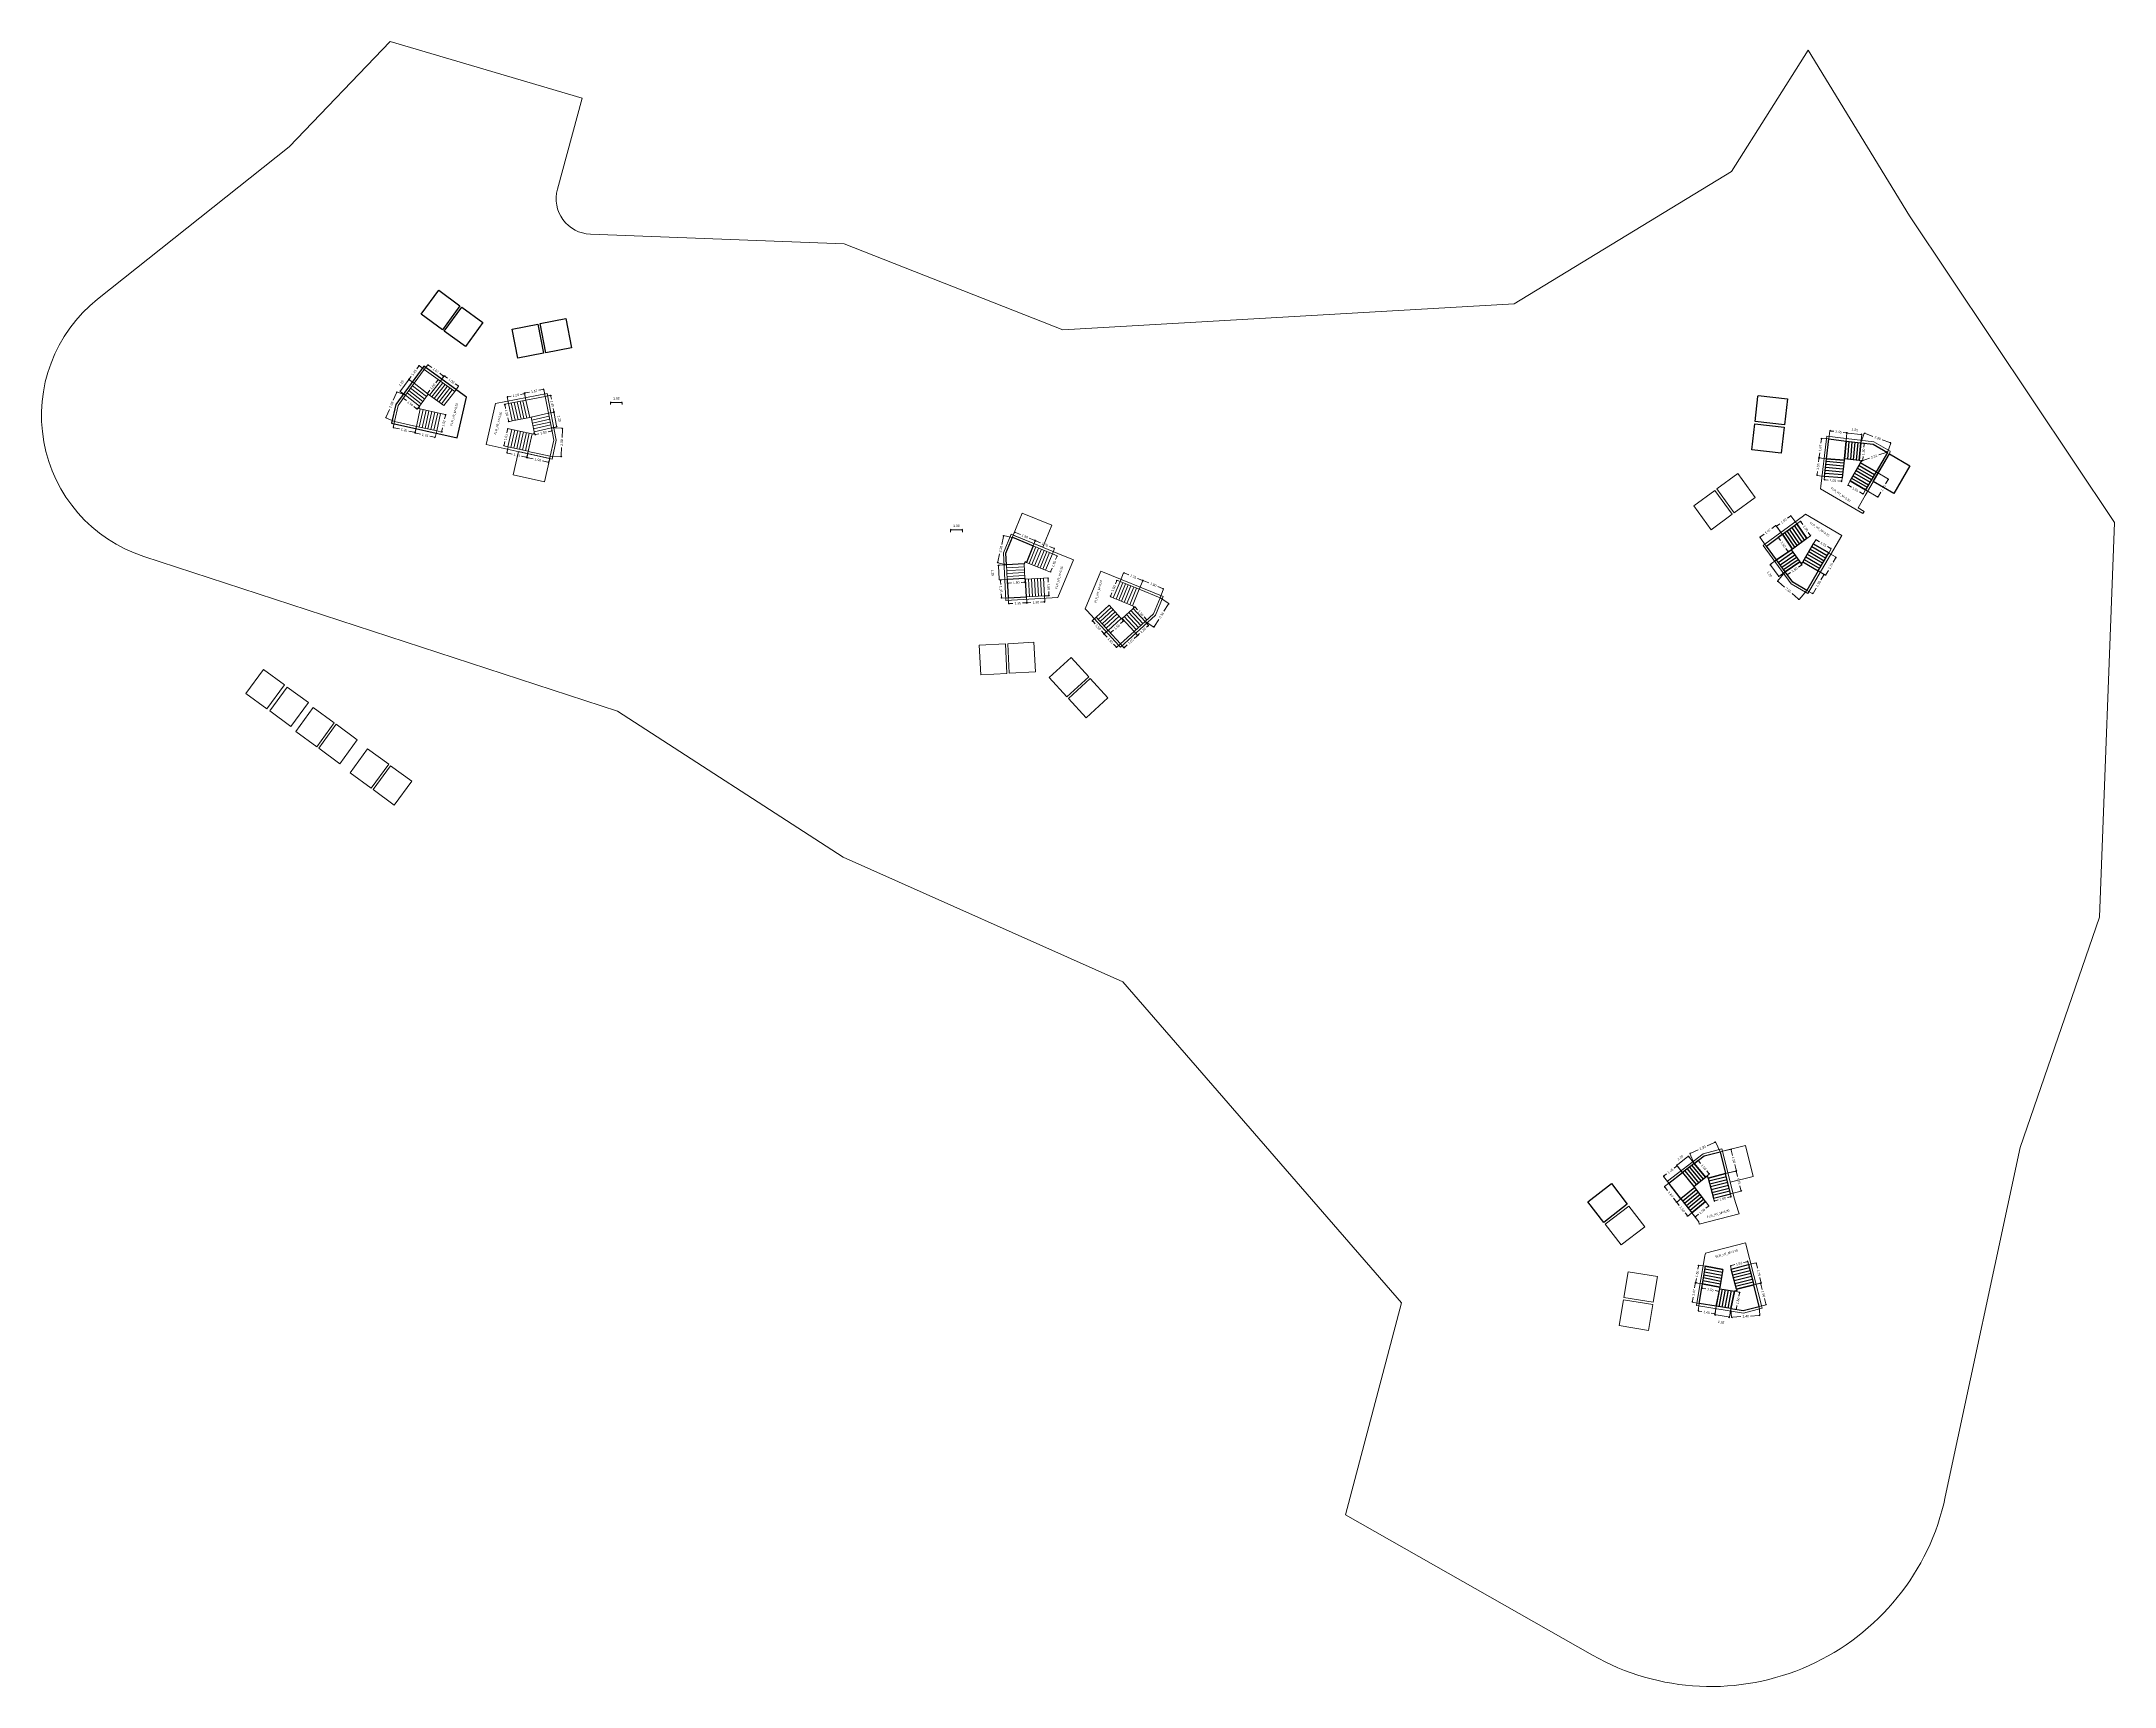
# Model space of a CAD drawing. Header units: metres. Extents: x 0 to 2611, y 0 to 3637.
# Drawn here: x 1844.9 to 2019.6, y 2966.4 to 3105 of the extents above; entities that cross this region are included whole.
import ezdxf

# ---------------------------------------------------------------- set-up
doc = ezdxf.new("R2010")
doc.units = ezdxf.units.M
doc.header["$LTSCALE"] = 0.1
doc.linetypes.add('CONTINULUS', pattern=[0])
doc.linetypes.add('DASHED', pattern=[0.75, 0.5, -0.25])
for name, color, linetype, lineweight in [('BLK_1_FLR_-2_BLT_UP_AREA', 41, 'DASHED', 9), ('BLK_1_FLR_-2_EXIT_WIDTH_DOOR', 7, 'Continuous', 0), ('BLK_1_FLR_-2_LIFT_10', 1, 'Continuous', 0), ('BLK_1_FLR_-2_LIFT_11', 1, 'Continuous', 0), ('BLK_1_FLR_-2_LIFT_12', 1, 'Continuous', 0), ('BLK_1_FLR_-2_LIFT_17', 1, 'Continuous', 0), ('BLK_1_FLR_-2_LIFT_18', 1, 'Continuous', 0), ('BLK_1_FLR_-2_LIFT_19', 1, 'Continuous', 0), ('BLK_1_FLR_-2_LIFT_20', 1, 'Continuous', 0), ('BLK_1_FLR_-2_LIFT_21', 1, 'Continuous', 0), ('BLK_1_FLR_-2_LIFT_22', 1, 'Continuous', 0), ('BLK_1_FLR_-2_LIFT_23', 1, 'Continuous', 0), ('BLK_1_FLR_-2_LIFT_24', 1, 'Continuous', 0), ('BLK_1_FLR_-2_LIFT_25', 1, 'Continuous', 0), ('BLK_1_FLR_-2_LIFT_26', 1, 'Continuous', 0), ('BLK_1_FLR_-2_LIFT_5', 1, 'Continuous', 0), ('BLK_1_FLR_-2_LIFT_6', 1, 'Continuous', 0), ('BLK_1_FLR_-2_LIFT_7', 1, 'Continuous', 0), ('BLK_1_FLR_-2_LIFT_8', 1, 'Continuous', 0), ('BLK_1_FLR_-2_LIFT_9', 1, 'Continuous', 0), ('BLK_1_FLR_-2_STAIR_1_FLIGHT_1', 7, 'Continuous', 0), ('BLK_1_FLR_-2_STAIR_1_FLIGHT_2', 7, 'Continuous', 0), ('BLK_1_FLR_-2_STAIR_1_FLIGHT_3', 7, 'Continuous', 0), ('BLK_1_FLR_-2_STAIR_1_LANDING_1', 7, 'Continuous', 0), ('BLK_1_FLR_-2_STAIR_1_LANDING_2', 7, 'Continuous', 0), ('BLK_1_FLR_-2_STAIR_2', 7, 'Continuous', 0), ('BLK_1_FLR_-2_STAIR_2_FLIGHT_1', 7, 'Continuous', 0), ('BLK_1_FLR_-2_STAIR_2_FLIGHT_2', 7, 'Continuous', 0), ('BLK_1_FLR_-2_STAIR_2_FLIGHT_3', 7, 'Continuous', 0), ('BLK_1_FLR_-2_STAIR_2_LANDING_1', 7, 'Continuous', 0), ('BLK_1_FLR_-2_STAIR_2_LANDING_2', 7, 'Continuous', 0), ('BLK_1_FLR_-2_STAIR_3', 7, 'Continuous', 0), ('BLK_1_FLR_-2_STAIR_4', 7, 'Continuous', 0), ('BLK_1_FLR_-2_STAIR_4_LANDING_1', 7, 'Continuous', 0), ('BLK_1_FLR_-2_STAIR_5', 7, 'Continuous', 0), ('BLK_1_FLR_-2_STAIR_6', 7, 'Continuous', 0), ('BLK_1_FLR_-2_STAIR_7', 7, 'Continuous', 0), ('BLK_1_FLR_-2_STAIR_8', 7, 'Continuous', 0), ('PLAN', 7, 'Continuous', 40)]:
    doc.layers.add(name, color=color, linetype=linetype, lineweight=lineweight)
for name, color, linetype in [('BLK_1_FLR_-2_LIFT_1', 1, 'Continuous'), ('BLK_1_FLR_-2_LIFT_13', 1, 'Continuous'), ('BLK_1_FLR_-2_LIFT_14', 1, 'Continuous'), ('BLK_1_FLR_-2_LIFT_15', 1, 'Continuous'), ('BLK_1_FLR_-2_LIFT_16', 1, 'Continuous'), ('BLK_1_FLR_-2_LIFT_2', 1, 'Continuous'), ('BLK_1_FLR_-2_LIFT_3', 1, 'Continuous'), ('BLK_1_FLR_-2_LIFT_4', 1, 'Continuous'), ('BLK_1_FLR_-2_STAIR_1', 7, 'Continuous'), ('BLK_1_FLR_-2_STAIR_3_LANDING_1', 7, 'Continuous'), ('BLK_1_FLR_-2_STAIR_3_LANDING_2', 7, 'Continuous'), ('BLK_1_FLR_-2_STAIR_4_LANDING_2', 7, 'Continuous'), ('BLK_1_FLR_-2_STAIR_5_FLIGHT_1', 7, 'Continuous'), ('BLK_1_FLR_-2_STAIR_5_FLIGHT_2', 7, 'Continuous'), ('BLK_1_FLR_-2_STAIR_5_FLIGHT_3', 7, 'Continuous'), ('BLK_1_FLR_-2_STAIR_5_LANDING_1', 7, 'Continuous'), ('BLK_1_FLR_-2_STAIR_5_LANDING_2', 7, 'Continuous'), ('BLK_1_FLR_-2_STAIR_6_FLIGHT_1', 7, 'Continuous'), ('BLK_1_FLR_-2_STAIR_6_FLIGHT_2', 7, 'Continuous'), ('BLK_1_FLR_-2_STAIR_6_FLIGHT_3', 7, 'Continuous'), ('BLK_1_FLR_-2_STAIR_6_LANDING_1', 7, 'Continuous'), ('BLK_1_FLR_-2_STAIR_6_LANDING_2', 7, 'Continuous'), ('BLK_1_FLR_-2_STAIR_7_FLIGHT_1', 7, 'Continuous'), ('BLK_1_FLR_-2_STAIR_7_FLIGHT_2', 7, 'Continuous'), ('BLK_1_FLR_-2_STAIR_7_FLIGHT_3', 7, 'Continuous'), ('BLK_1_FLR_-2_STAIR_7_LANDING_1', 7, 'Continuous'), ('BLK_1_FLR_-2_STAIR_7_LANDING_2', 7, 'Continuous'), ('BLK_1_FLR_-2_STAIR_8_FLIGHT_1', 7, 'Continuous'), ('BLK_1_FLR_-2_STAIR_8_FLIGHT_2', 7, 'Continuous'), ('BLK_1_FLR_-2_STAIR_8_FLIGHT_3', 7, 'Continuous'), ('BLK_1_FLR_-2_STAIR_8_LANDING_1', 7, 'Continuous'), ('BLK_1_FLR_-2_STAIR_8_LANDING_2', 7, 'Continuous'), ('Stairs', 218, 'Continuous')]:
    doc.layers.add(name, color=color, linetype=linetype)
for name, color, linetype, lineweight, true_color in [('BLK_1_FLR_-2_STAIR_3_FLIGHT_1', 7, 'Continuous', 0, 0xffffff), ('BLK_1_FLR_-2_STAIR_3_FLIGHT_2', 7, 'Continuous', 0, 0xffffff), ('BLK_1_FLR_-2_STAIR_3_FLIGHT_3', 7, 'Continuous', 0, 0xffffff), ('BLK_1_FLR_-2_STAIR_4_FLIGHT_1', 7, 'Continuous', 0, 0xffffff), ('BLK_1_FLR_-2_STAIR_4_FLIGHT_2', 7, 'Continuous', 0, 0xffffff), ('BLK_1_FLR_-2_STAIR_4_FLIGHT_3', 7, 'Continuous', 0, 0xffffff)]:
    doc.layers.add(name, color=color, linetype=linetype, lineweight=lineweight, true_color=true_color)
doc.styles.add('Arial', font='arial.ttf', dxfattribs={"height": 0.2})
doc.styles.get("Standard").update_dxf_attribs({"font": 'arial.ttf'})
doc.dimstyles.new('Standard$0', dxfattribs={"dimtxt": 0.2, "dimasz": 0.1, "dimexe": 0, "dimexo": 0, "dimgap": 0.1525, "dimtad": 0, "dimzin": 3, "dimdsep": 46, "dimtxsty": 'Arial', "dimblk": 'OPEN90', "dimcen": 0.09, "dimclrd": 8, "dimclre": 8, "dimclrt": 7, "dimadec": 0, "dimazin": 0, "dimtfac": 1, "dimtofl": 0, "dimtmove": 2, "dimatfit": 2, "dimfxl": 1, "dimtolj": 1, "dimtzin": 0, "dimlwd": 9, "dimlwe": 9, "dimarcsym": 0})

# ---------------------------------------------------------------- blocks, each defined once
blk = doc.blocks.new('_Open90')
at = {"layer": 'PLAN', "color": 0, "lineweight": -2}
for p, q in [((0, 0), (-1, 0)), ((-0.5, 0.5), (0, 0)), ((0, 0), (-0.5, -0.5))]:
    blk.add_line(p, q, dxfattribs=at)
blk = doc.blocks.new('*D266')
at = {"layer": 'BLK_1_FLR_-2_STAIR_1_FLIGHT_1', "color": 8, "lineweight": 9, "transparency": 16777216}
for p, q in [((1876.53, 3072.6), (1876.41, 3072.05)), ((1876.5, 3072.02), (1876.87, 3071.94)), ((1878.02, 3071.69), (1877.65, 3071.77)), ((1878.24, 3072.22), (1878.11, 3071.66))]:
    blk.add_line(p, q, dxfattribs=at)
at = {"layer": 'Defpoints', "color": 0, "transparency": 16777216}
for p in [(1876.53, 3072.6, 0), (1876.41, 3072.05), (1878.24, 3072.22, 0)]:
    blk.add_point(p, dxfattribs=at)
at = {"layer": 'BLK_1_FLR_-2_STAIR_1_FLIGHT_1', "color": 8, "lineweight": 9, "transparency": 16777216, "xscale": 0.1, "yscale": 0.1, "zscale": 0.1}
for p, rotation in [((1876.41, 3072.05), 167.4334809388972), ((1878.11, 3071.66), 347.4334809388972)]:
    blk.add_blockref('_Open90', p, dxfattribs=dict(at, rotation=rotation))
at = {"layer": 'BLK_1_FLR_-2_STAIR_1_FLIGHT_1', "color": 7, "transparency": 16777216, "insert": (1877.26, 3071.85), "char_height": 0.2, "attachment_point": 5, "rotation": 347.4335, "style": 'Arial'}
blk.add_mtext('\\A1;1.75', dxfattribs=at)
blk = doc.blocks.new('*D267')
at = {"layer": 'BLK_1_FLR_-2_STAIR_1_FLIGHT_1', "color": 8, "lineweight": 9, "transparency": 16777216}
for p, q in [((1878.56, 3073.69), (1878.99, 3073.6)), ((1878.97, 3073.5), (1878.91, 3073.23)), ((1878.24, 3072.22), (1878.66, 3072.12)), ((1878.68, 3072.22), (1878.74, 3072.48))]:
    blk.add_line(p, q, dxfattribs=at)
at = {"layer": 'Defpoints', "color": 0, "transparency": 16777216}
for p in [(1878.56, 3073.69, 0), (1878.24, 3072.22, 0), (1878.66, 3072.12)]:
    blk.add_point(p, dxfattribs=at)
at = {"layer": 'BLK_1_FLR_-2_STAIR_1_FLIGHT_1', "color": 8, "lineweight": 9, "transparency": 16777216, "xscale": 0.1, "yscale": 0.1, "zscale": 0.1}
for p, rotation in [((1878.99, 3073.6), 77.43348093893069), ((1878.66, 3072.12), 257.4334809389307)]:
    blk.add_blockref('_Open90', p, dxfattribs=dict(at, rotation=rotation))
at = {"layer": 'BLK_1_FLR_-2_STAIR_1_FLIGHT_1', "color": 7, "transparency": 16777216, "insert": (1878.83, 3072.86), "char_height": 0.2, "attachment_point": 5, "rotation": 77.4335, "style": 'Arial'}
blk.add_mtext('\\A1;1.51', dxfattribs=at)
blk = doc.blocks.new('*D268')
at = {"layer": 'BLK_1_FLR_-2_STAIR_1_FLIGHT_2', "color": 8, "lineweight": 9, "transparency": 16777216}
for p, q in [((1875.84, 3076.47), (1875.22, 3075.62)), ((1876.34, 3076.23), (1875.9, 3076.55)), ((1875.6, 3075.22), (1875.16, 3075.54))]:
    blk.add_line(p, q, dxfattribs=at)
at = {"layer": 'Defpoints', "color": 0, "transparency": 16777216}
for p in [(1876.34, 3076.23, 0), (1875.16, 3075.54), (1875.6, 3075.22, 0)]:
    blk.add_point(p, dxfattribs=at)
at = {"layer": 'BLK_1_FLR_-2_STAIR_1_FLIGHT_2', "color": 8, "lineweight": 9, "transparency": 16777216, "xscale": 0.1, "yscale": 0.1, "zscale": 0.1}
for p, rotation in [((1875.9, 3076.55), 53.83986176624695), ((1875.16, 3075.54), 233.839861766247)]:
    blk.add_blockref('_Open90', p, dxfattribs=dict(at, rotation=rotation))
at = {"layer": 'BLK_1_FLR_-2_STAIR_1_FLIGHT_2', "color": 7, "transparency": 16777216, "insert": (1875.26, 3076.24), "char_height": 0.2, "attachment_point": 5, "rotation": 53.8399, "style": 'Arial'}
blk.add_mtext('\\A1;1.25', dxfattribs=at)
blk = doc.blocks.new('*D269')
at = {"layer": 'BLK_1_FLR_-2_STAIR_1_FLIGHT_2', "color": 8, "lineweight": 9, "transparency": 16777216}
for p, q in [((1875.6, 3075.22), (1875.41, 3074.98)), ((1875.49, 3074.92), (1875.69, 3074.77)), ((1876.52, 3074.12), (1876.32, 3074.27)), ((1876.79, 3074.3), (1876.6, 3074.06))]:
    blk.add_line(p, q, dxfattribs=at)
at = {"layer": 'Defpoints', "color": 0, "transparency": 16777216}
for p in [(1875.41, 3074.98), (1875.6, 3075.22, 0), (1876.79, 3074.3, 0)]:
    blk.add_point(p, dxfattribs=at)
at = {"layer": 'BLK_1_FLR_-2_STAIR_1_FLIGHT_2', "color": 8, "lineweight": 9, "transparency": 16777216, "xscale": 0.1, "yscale": 0.1, "zscale": 0.1}
for p, rotation in [((1875.41, 3074.98), 142.1209334494581), ((1876.6, 3074.06), 322.1209334494582)]:
    blk.add_blockref('_Open90', p, dxfattribs=dict(at, rotation=rotation))
at = {"layer": 'BLK_1_FLR_-2_STAIR_1_FLIGHT_2', "color": 7, "transparency": 16777216, "insert": (1876.01, 3074.52), "char_height": 0.2, "attachment_point": 5, "rotation": 322.1209, "style": 'Arial'}
blk.add_mtext('\\A1;1.50', dxfattribs=at)
blk = doc.blocks.new('*D270')
at = {"layer": 'BLK_1_FLR_-2_STAIR_1_FLIGHT_3', "color": 8, "lineweight": 9, "transparency": 16777216}
for p, q in [((1878.31, 3076.47), (1878.16, 3076.28)), ((1878.55, 3076.42), (1878.37, 3076.55)), ((1877.62, 3075.23), (1877.45, 3075.37)), ((1877.51, 3075.45), (1877.67, 3075.64))]:
    blk.add_line(p, q, dxfattribs=at)
at = {"layer": 'Defpoints', "color": 0, "transparency": 16777216}
for p in [(1878.55, 3076.42, 0), (1877.45, 3075.37), (1877.62, 3075.23, 0)]:
    blk.add_point(p, dxfattribs=at)
at = {"layer": 'BLK_1_FLR_-2_STAIR_1_FLIGHT_3', "color": 8, "lineweight": 9, "transparency": 16777216, "xscale": 0.1, "yscale": 0.1, "zscale": 0.1}
for p, rotation in [((1878.37, 3076.55), 52.12093344952676), ((1877.45, 3075.37), 232.1209334495268)]:
    blk.add_blockref('_Open90', p, dxfattribs=dict(at, rotation=rotation))
at = {"layer": 'BLK_1_FLR_-2_STAIR_1_FLIGHT_3', "color": 7, "transparency": 16777216, "insert": (1877.91, 3075.96), "char_height": 0.2, "attachment_point": 5, "rotation": 52.1209, "style": 'Arial'}
blk.add_mtext('\\A1;1.50', dxfattribs=at)
blk = doc.blocks.new('*D271')
at = {"layer": 'BLK_1_FLR_-2_STAIR_1_FLIGHT_3', "color": 8, "lineweight": 9, "transparency": 16777216}
for p, q in [((1878.55, 3076.42), (1878.87, 3076.87)), ((1878.95, 3076.81), (1879.15, 3076.66)), ((1880.01, 3076.04), (1879.8, 3076.19)), ((1879.76, 3075.53), (1880.09, 3075.98))]:
    blk.add_line(p, q, dxfattribs=at)
at = {"layer": 'Defpoints', "color": 0, "transparency": 16777216}
for p in [(1878.55, 3076.42, 0), (1878.87, 3076.87), (1879.76, 3075.53, 0)]:
    blk.add_point(p, dxfattribs=at)
at = {"layer": 'BLK_1_FLR_-2_STAIR_1_FLIGHT_3', "color": 8, "lineweight": 9, "transparency": 16777216, "xscale": 0.1, "yscale": 0.1, "zscale": 0.1}
for p, rotation in [((1878.87, 3076.87), 143.8989487530033), ((1880.09, 3075.98), 323.8989487530033)]:
    blk.add_blockref('_Open90', p, dxfattribs=dict(at, rotation=rotation))
at = {"layer": 'BLK_1_FLR_-2_STAIR_1_FLIGHT_3', "color": 7, "transparency": 16777216, "insert": (1879.48, 3076.43), "char_height": 0.2, "attachment_point": 5, "rotation": 323.8989, "style": 'Arial'}
blk.add_mtext('\\A1;1.50', dxfattribs=at)
blk = doc.blocks.new('*D272')
at = {"layer": 'BLK_1_FLR_-2_STAIR_1_LANDING_1', "color": 8, "lineweight": 9, "transparency": 16777216}
for p, q in [((1874.68, 3073.01), (1874.56, 3072.5)), ((1876.53, 3072.6), (1876.42, 3072.09)), ((1874.66, 3072.48), (1875.1, 3072.38)), ((1876.32, 3072.11), (1875.88, 3072.21))]:
    blk.add_line(p, q, dxfattribs=at)
at = {"layer": 'Defpoints', "color": 0, "transparency": 16777216}
for p in [(1874.68, 3073.01, 0), (1876.53, 3072.6, 0), (1874.56, 3072.5)]:
    blk.add_point(p, dxfattribs=at)
at = {"layer": 'BLK_1_FLR_-2_STAIR_1_LANDING_1', "color": 8, "lineweight": 9, "transparency": 16777216, "xscale": 0.1, "yscale": 0.1, "zscale": 0.1}
for p, rotation in [((1874.56, 3072.5), 167.433480938909), ((1876.42, 3072.09), 347.4334809389093)]:
    blk.add_blockref('_Open90', p, dxfattribs=dict(at, rotation=rotation))
at = {"layer": 'BLK_1_FLR_-2_STAIR_1_LANDING_1', "color": 7, "transparency": 16777216, "insert": (1875.49, 3072.3), "char_height": 0.2, "attachment_point": 5, "rotation": 347.4335, "style": 'Arial'}
blk.add_mtext('\\A1;1.90', dxfattribs=at)
blk = doc.blocks.new('*D273')
at = {"layer": 'BLK_1_FLR_-2_STAIR_1_LANDING_1', "color": 8, "lineweight": 9, "transparency": 16777216}
for p, q in [((1874.84, 3075.43), (1874.58, 3074.8)), ((1875.6, 3075.22), (1874.88, 3075.52)), ((1874.68, 3073.01), (1873.95, 3073.31)), ((1873.99, 3073.4), (1874.26, 3074.03))]:
    blk.add_line(p, q, dxfattribs=at)
at = {"layer": 'Defpoints', "color": 0, "transparency": 16777216}
for p in [(1874.88, 3075.52), (1875.6, 3075.22), (1874.68, 3073.01, 0)]:
    blk.add_point(p, dxfattribs=at)
at = {"layer": 'BLK_1_FLR_-2_STAIR_1_LANDING_1', "color": 8, "lineweight": 9, "transparency": 16777216, "xscale": 0.1, "yscale": 0.1, "zscale": 0.1}
for p, rotation in [((1874.88, 3075.52), 67.30747898024772), ((1873.95, 3073.31), 247.3074789802477)]:
    blk.add_blockref('_Open90', p, dxfattribs=dict(at, rotation=rotation))
at = {"layer": 'BLK_1_FLR_-2_STAIR_1_LANDING_1', "color": 7, "transparency": 16777216, "insert": (1874.42, 3074.42), "char_height": 0.2, "attachment_point": 5, "rotation": 67.3075, "style": 'Arial'}
blk.add_mtext('\\A1;2.39', dxfattribs=at)
blk = doc.blocks.new('*D274')
at = {"layer": 'BLK_1_FLR_-2_STAIR_1_LANDING_2', "color": 8, "lineweight": 9, "transparency": 16777216}
for p, q in [((1876.34, 3076.23), (1875.9, 3076.55)), ((1875.96, 3076.63), (1876.09, 3076.81)), ((1876.7, 3077.64), (1876.57, 3077.46)), ((1877.19, 3077.4), (1876.76, 3077.72))]:
    blk.add_line(p, q, dxfattribs=at)
at = {"layer": 'Defpoints', "color": 0, "transparency": 16777216}
for p in [(1875.9, 3076.55), (1876.34, 3076.23, 0), (1877.19, 3077.4, 0)]:
    blk.add_point(p, dxfattribs=at)
at = {"layer": 'BLK_1_FLR_-2_STAIR_1_LANDING_2', "color": 8, "lineweight": 9, "transparency": 16777216, "xscale": 0.1, "yscale": 0.1, "zscale": 0.1}
for p, rotation in [((1875.9, 3076.55), 233.9311072867504), ((1876.76, 3077.72), 53.93110728675043)]:
    blk.add_blockref('_Open90', p, dxfattribs=dict(at, rotation=rotation))
at = {"layer": 'BLK_1_FLR_-2_STAIR_1_LANDING_2', "color": 7, "transparency": 16777216, "insert": (1876.33, 3077.13), "char_height": 0.2, "attachment_point": 5, "rotation": 53.9311, "style": 'Arial'}
blk.add_mtext('\\A1;1.45', dxfattribs=at)
blk = doc.blocks.new('*D275')
at = {"layer": 'BLK_1_FLR_-2_STAIR_1_LANDING_2', "color": 8, "lineweight": 9, "transparency": 16777216}
for p, q in [((1877.19, 3077.4), (1877.48, 3077.8)), ((1877.57, 3077.74), (1877.83, 3077.55)), ((1878.75, 3076.87), (1878.49, 3077.07)), ((1878.55, 3076.42), (1878.84, 3076.82))]:
    blk.add_line(p, q, dxfattribs=at)
at = {"layer": 'Defpoints', "color": 0, "transparency": 16777216}
for p in [(1877.19, 3077.4, 0), (1877.48, 3077.8), (1878.55, 3076.42, 0)]:
    blk.add_point(p, dxfattribs=at)
at = {"layer": 'BLK_1_FLR_-2_STAIR_1_LANDING_2', "color": 8, "lineweight": 9, "transparency": 16777216, "xscale": 0.1, "yscale": 0.1, "zscale": 0.1}
for p, rotation in [((1877.48, 3077.8), 143.8989487529961), ((1878.84, 3076.82), 323.8989487529961)]:
    blk.add_blockref('_Open90', p, dxfattribs=dict(at, rotation=rotation))
at = {"layer": 'BLK_1_FLR_-2_STAIR_1_LANDING_2', "color": 7, "transparency": 16777216, "insert": (1878.16, 3077.31), "char_height": 0.2, "attachment_point": 5, "rotation": 323.8989, "style": 'Arial'}
blk.add_mtext('\\A1;1.67', dxfattribs=at)
blk = doc.blocks.new('*D276')
at = {"layer": 'BLK_1_FLR_-2_STAIR_2_FLIGHT_2', "color": 8, "lineweight": 9, "transparency": 16777216}
for p, q in [((1884.28, 3074.53), (1884.17, 3075.08)), ((1884.27, 3075.1), (1884.51, 3075.14)), ((1885.55, 3075.35), (1885.3, 3075.3)), ((1885.75, 3074.81), (1885.64, 3075.36))]:
    blk.add_line(p, q, dxfattribs=at)
at = {"layer": 'Defpoints', "color": 0, "transparency": 16777216}
for p in [(1884.17, 3075.08), (1884.28, 3074.53, 0), (1885.75, 3074.81, 0)]:
    blk.add_point(p, dxfattribs=at)
at = {"layer": 'BLK_1_FLR_-2_STAIR_2_FLIGHT_2', "color": 8, "lineweight": 9, "transparency": 16777216, "xscale": 0.1, "yscale": 0.1, "zscale": 0.1}
for p, rotation in [((1884.17, 3075.08), 190.9680131247863), ((1885.64, 3075.36), 10.96801312478629)]:
    blk.add_blockref('_Open90', p, dxfattribs=dict(at, rotation=rotation))
at = {"layer": 'BLK_1_FLR_-2_STAIR_2_FLIGHT_2', "color": 7, "transparency": 16777216, "insert": (1884.91, 3075.22), "char_height": 0.2, "attachment_point": 5, "rotation": 10.968, "style": 'Arial'}
blk.add_mtext('\\A1;1.50', dxfattribs=at)
blk = doc.blocks.new('*D277')
at = {"layer": 'BLK_1_FLR_-2_STAIR_2_FLIGHT_2', "color": 8, "lineweight": 9, "transparency": 16777216}
for p, q in [((1884.28, 3074.53), (1883.97, 3074.46)), ((1884, 3074.36), (1884.05, 3074.12)), ((1884.28, 3073.09), (1884.23, 3073.33)), ((1884.61, 3073.06), (1884.31, 3072.99))]:
    blk.add_line(p, q, dxfattribs=at)
at = {"layer": 'Defpoints', "color": 0, "transparency": 16777216}
for p in [(1884.28, 3074.53, 0), (1884.31, 3072.99), (1884.61, 3073.06, 0)]:
    blk.add_point(p, dxfattribs=at)
at = {"layer": 'BLK_1_FLR_-2_STAIR_2_FLIGHT_2', "color": 8, "lineweight": 9, "transparency": 16777216, "xscale": 0.1, "yscale": 0.1, "zscale": 0.1}
for p, rotation in [((1883.97, 3074.46), 102.7460284282462), ((1884.31, 3072.99), 282.7460284282462)]:
    blk.add_blockref('_Open90', p, dxfattribs=dict(at, rotation=rotation))
at = {"layer": 'BLK_1_FLR_-2_STAIR_2_FLIGHT_2', "color": 7, "transparency": 16777216, "insert": (1884.14, 3073.73), "char_height": 0.2, "attachment_point": 5, "rotation": 282.746, "style": 'Arial'}
blk.add_mtext('\\A1;1.50', dxfattribs=at)
blk = doc.blocks.new('*D278')
at = {"layer": 'BLK_1_FLR_-2_STAIR_2_FLIGHT_1', "color": 8, "lineweight": 9, "transparency": 16777216}
for p, q in [((1884.25, 3070.88), (1884.14, 3070.37)), ((1884.23, 3070.35), (1884.6, 3070.27)), ((1885.75, 3070.02), (1885.39, 3070.1)), ((1885.96, 3070.51), (1885.85, 3070))]:
    blk.add_line(p, q, dxfattribs=at)
at = {"layer": 'Defpoints', "color": 0, "transparency": 16777216}
for p in [(1884.25, 3070.88, 0), (1884.14, 3070.37), (1885.96, 3070.51, 0)]:
    blk.add_point(p, dxfattribs=at)
at = {"layer": 'BLK_1_FLR_-2_STAIR_2_FLIGHT_1', "color": 8, "lineweight": 9, "transparency": 16777216, "xscale": 0.1, "yscale": 0.1, "zscale": 0.1}
for p, rotation in [((1884.14, 3070.37), 167.7395222951251), ((1885.85, 3070), 347.7395222951253)]:
    blk.add_blockref('_Open90', p, dxfattribs=dict(at, rotation=rotation))
at = {"layer": 'BLK_1_FLR_-2_STAIR_2_FLIGHT_1', "color": 7, "transparency": 16777216, "insert": (1884.99, 3070.18), "char_height": 0.2, "attachment_point": 5, "rotation": 347.7395, "style": 'Arial'}
blk.add_mtext('\\A1;1.75', dxfattribs=at)
blk = doc.blocks.new('*D279')
at = {"layer": 'BLK_1_FLR_-2_STAIR_2_FLIGHT_1', "color": 8, "lineweight": 9, "transparency": 16777216}
for p, q in [((1884.25, 3070.88), (1883.9, 3070.95)), ((1883.93, 3071.05), (1883.98, 3071.32)), ((1884.21, 3072.33), (1884.15, 3072.06)), ((1884.57, 3072.35), (1884.23, 3072.43))]:
    blk.add_line(p, q, dxfattribs=at)
at = {"layer": 'Defpoints', "color": 0, "transparency": 16777216}
for p in [(1883.9, 3070.95), (1884.25, 3070.88, 0), (1884.57, 3072.35, 0)]:
    blk.add_point(p, dxfattribs=at)
at = {"layer": 'BLK_1_FLR_-2_STAIR_2_FLIGHT_1', "color": 8, "lineweight": 9, "transparency": 16777216, "xscale": 0.1, "yscale": 0.1, "zscale": 0.1}
for p, rotation in [((1883.9, 3070.95), 257.433480938897), ((1884.23, 3072.43), 77.43348093889705)]:
    blk.add_blockref('_Open90', p, dxfattribs=dict(at, rotation=rotation))
at = {"layer": 'BLK_1_FLR_-2_STAIR_2_FLIGHT_1', "color": 7, "transparency": 16777216, "insert": (1884.07, 3071.69), "char_height": 0.2, "attachment_point": 5, "rotation": 77.4335, "style": 'Arial'}
blk.add_mtext('\\A1;1.51', dxfattribs=at)
blk = doc.blocks.new('*D280')
at = {"layer": 'BLK_1_FLR_-2_STAIR_2_LANDING_1', "color": 8, "lineweight": 9, "transparency": 16777216}
for p, q in [((1885.95, 3070.5), (1885.84, 3069.99)), ((1885.94, 3069.96), (1886.37, 3069.87)), ((1887.59, 3069.59), (1887.16, 3069.69)), ((1887.81, 3070.08), (1887.69, 3069.57))]:
    blk.add_line(p, q, dxfattribs=at)
at = {"layer": 'Defpoints', "color": 0, "transparency": 16777216}
for p in [(1885.84, 3069.99), (1885.95, 3070.5, 0), (1887.81, 3070.08, 0)]:
    blk.add_point(p, dxfattribs=at)
at = {"layer": 'BLK_1_FLR_-2_STAIR_2_LANDING_1', "color": 8, "lineweight": 9, "transparency": 16777216, "xscale": 0.1, "yscale": 0.1, "zscale": 0.1}
for p, rotation in [((1885.84, 3069.99), 167.4334809389463), ((1887.69, 3069.57), 347.4334809389463)]:
    blk.add_blockref('_Open90', p, dxfattribs=dict(at, rotation=rotation))
at = {"layer": 'BLK_1_FLR_-2_STAIR_2_LANDING_1', "color": 7, "transparency": 16777216, "insert": (1886.77, 3069.78), "char_height": 0.2, "attachment_point": 5, "rotation": 347.4335, "style": 'Arial'}
blk.add_mtext('\\A1;1.90', dxfattribs=at)
blk = doc.blocks.new('*D281')
at = {"layer": 'BLK_1_FLR_-2_STAIR_2_LANDING_1', "color": 8, "lineweight": 9, "transparency": 16777216}
for p, q in [((1887.91, 3072.48), (1888.83, 3072.44)), ((1888.83, 3072.34), (1888.8, 3071.65)), ((1887.81, 3070.08), (1888.73, 3070.04)), ((1888.73, 3070.14), (1888.76, 3070.83))]:
    blk.add_line(p, q, dxfattribs=at)
at = {"layer": 'Defpoints', "color": 0, "transparency": 16777216}
for p in [(1887.91, 3072.48, 0), (1888.83, 3072.44), (1887.81, 3070.08, 0)]:
    blk.add_point(p, dxfattribs=at)
at = {"layer": 'BLK_1_FLR_-2_STAIR_2_LANDING_1', "color": 8, "lineweight": 9, "transparency": 16777216, "xscale": 0.1, "yscale": 0.1, "zscale": 0.1}
for p, rotation in [((1888.83, 3072.44), 87.55948289761074), ((1888.73, 3070.04), 267.5594828976108)]:
    blk.add_blockref('_Open90', p, dxfattribs=dict(at, rotation=rotation))
at = {"layer": 'BLK_1_FLR_-2_STAIR_2_LANDING_1', "color": 7, "transparency": 16777216, "insert": (1888.78, 3071.24), "char_height": 0.2, "attachment_point": 5, "rotation": 87.5595, "style": 'Arial'}
blk.add_mtext('\\A1;2.39', dxfattribs=at)
blk = doc.blocks.new('*D282')
at = {"layer": 'BLK_1_FLR_-2_STAIR_2_FLIGHT_3', "color": 8, "lineweight": 9, "transparency": 16777216}
for p, q in [((1887.67, 3073.7), (1888.12, 3073.79)), ((1888.14, 3073.69), (1888.34, 3072.66)), ((1887.91, 3072.48), (1888.36, 3072.56))]:
    blk.add_line(p, q, dxfattribs=at)
at = {"layer": 'Defpoints', "color": 0, "transparency": 16777216}
for p in [(1887.67, 3073.7, 0), (1887.91, 3072.48, 0), (1888.36, 3072.56)]:
    blk.add_point(p, dxfattribs=at)
at = {"layer": 'BLK_1_FLR_-2_STAIR_2_FLIGHT_3', "color": 8, "lineweight": 9, "transparency": 16777216, "xscale": 0.1, "yscale": 0.1, "zscale": 0.1}
for p, rotation in [((1888.12, 3073.79), 101.0271001115282), ((1888.36, 3072.56), 281.0271001115282)]:
    blk.add_blockref('_Open90', p, dxfattribs=dict(at, rotation=rotation))
at = {"layer": 'BLK_1_FLR_-2_STAIR_2_FLIGHT_3', "color": 7, "transparency": 16777216, "insert": (1888.57, 3073.24), "char_height": 0.2, "attachment_point": 5, "rotation": 281.0271, "style": 'Arial'}
blk.add_mtext('\\A1;1.25', dxfattribs=at)
blk = doc.blocks.new('*D283')
at = {"layer": 'BLK_1_FLR_-2_STAIR_2_FLIGHT_3', "color": 8, "lineweight": 9, "transparency": 16777216}
for p, q in [((1886.44, 3072.14), (1886.5, 3071.9)), ((1886.6, 3071.92), (1886.84, 3071.98)), ((1887.87, 3072.21), (1887.62, 3072.15)), ((1887.91, 3072.48), (1887.96, 3072.23))]:
    blk.add_line(p, q, dxfattribs=at)
at = {"layer": 'Defpoints', "color": 0, "transparency": 16777216}
for p in [(1886.44, 3072.14, 0), (1886.5, 3071.9), (1887.91, 3072.48, 0)]:
    blk.add_point(p, dxfattribs=at)
at = {"layer": 'BLK_1_FLR_-2_STAIR_2_FLIGHT_3', "color": 8, "lineweight": 9, "transparency": 16777216, "xscale": 0.1, "yscale": 0.1, "zscale": 0.1}
for p, rotation in [((1886.5, 3071.9), 192.7460284283409), ((1887.96, 3072.23), 12.74602842834093)]:
    blk.add_blockref('_Open90', p, dxfattribs=dict(at, rotation=rotation))
at = {"layer": 'BLK_1_FLR_-2_STAIR_2_FLIGHT_3', "color": 7, "transparency": 16777216, "insert": (1887.23, 3072.07), "char_height": 0.2, "attachment_point": 5, "rotation": 12.746, "style": 'Arial'}
blk.add_mtext('\\A1;1.50', dxfattribs=at)
blk = doc.blocks.new('*D284')
at = {"layer": 'BLK_1_FLR_-2_STAIR_2_LANDING_2', "color": 8, "lineweight": 9, "transparency": 16777216}
for p, q in [((1885.75, 3074.81), (1885.64, 3075.4)), ((1885.73, 3075.42), (1886.06, 3075.49)), ((1887.18, 3075.7), (1886.85, 3075.64)), ((1887.39, 3075.13), (1887.28, 3075.72))]:
    blk.add_line(p, q, dxfattribs=at)
at = {"layer": 'Defpoints', "color": 0, "transparency": 16777216}
for p in [(1885.64, 3075.4), (1885.75, 3074.81, 0), (1887.39, 3075.13, 0)]:
    blk.add_point(p, dxfattribs=at)
at = {"layer": 'BLK_1_FLR_-2_STAIR_2_LANDING_2', "color": 8, "lineweight": 9, "transparency": 16777216, "xscale": 0.1, "yscale": 0.1, "zscale": 0.1}
for p, rotation in [((1885.64, 3075.4), 190.9646442023426), ((1887.28, 3075.72), 10.96464420234255)]:
    blk.add_blockref('_Open90', p, dxfattribs=dict(at, rotation=rotation))
at = {"layer": 'BLK_1_FLR_-2_STAIR_2_LANDING_2', "color": 7, "transparency": 16777216, "insert": (1886.46, 3075.56), "char_height": 0.2, "attachment_point": 5, "rotation": 10.9646, "style": 'Arial'}
blk.add_mtext('\\A1;1.67', dxfattribs=at)
blk = doc.blocks.new('*D285')
at = {"layer": 'BLK_1_FLR_-2_STAIR_2_LANDING_2', "color": 8, "lineweight": 9, "transparency": 16777216}
for p, q in [((1887.39, 3075.13), (1887.84, 3075.22)), ((1887.86, 3075.12), (1887.9, 3074.9)), ((1887.67, 3073.7), (1888.12, 3073.79)), ((1888.1, 3073.89), (1888.05, 3074.11))]:
    blk.add_line(p, q, dxfattribs=at)
at = {"layer": 'Defpoints', "color": 0, "transparency": 16777216}
for p in [(1887.39, 3075.13, 0), (1887.67, 3073.7, 0), (1888.12, 3073.79)]:
    blk.add_point(p, dxfattribs=at)
at = {"layer": 'BLK_1_FLR_-2_STAIR_2_LANDING_2', "color": 8, "lineweight": 9, "transparency": 16777216, "xscale": 0.1, "yscale": 0.1, "zscale": 0.1}
for p, rotation in [((1887.84, 3075.22), 100.9363162475692), ((1888.12, 3073.79), 280.9363162475693)]:
    blk.add_blockref('_Open90', p, dxfattribs=dict(at, rotation=rotation))
at = {"layer": 'BLK_1_FLR_-2_STAIR_2_LANDING_2', "color": 7, "transparency": 16777216, "insert": (1887.98, 3074.5), "char_height": 0.2, "attachment_point": 5, "rotation": 280.9363, "style": 'Arial'}
blk.add_mtext('\\A1;1.45', dxfattribs=at)
blk = doc.blocks.new('*D286')
at = {"layer": 'BLK_1_FLR_-2_STAIR_3_FLIGHT_1', "color": 8, "lineweight": 9, "transparency": 16777216}
for p, q in [((1927.94, 3058.23), (1927.97, 3057.74)), ((1928.07, 3057.74), (1928.31, 3057.76)), ((1929.37, 3057.81), (1929.12, 3057.8)), ((1929.44, 3058.31), (1929.47, 3057.82))]:
    blk.add_line(p, q, dxfattribs=at)
at = {"layer": 'Defpoints', "color": 0, "transparency": 16777216}
for p in [(1927.94, 3058.23, 0), (1927.97, 3057.74), (1929.44, 3058.31, 0)]:
    blk.add_point(p, dxfattribs=at)
at = {"layer": 'BLK_1_FLR_-2_STAIR_3_FLIGHT_1', "color": 8, "lineweight": 9, "transparency": 16777216, "xscale": 0.1, "yscale": 0.1, "zscale": 0.1}
for p, rotation in [((1927.97, 3057.74), 183.0264746994951), ((1929.47, 3057.82), 3.026474699495147)]:
    blk.add_blockref('_Open90', p, dxfattribs=dict(at, rotation=rotation))
at = {"layer": 'BLK_1_FLR_-2_STAIR_3_FLIGHT_1', "color": 7, "transparency": 16777216, "insert": (1928.72, 3057.78), "char_height": 0.2, "attachment_point": 5, "rotation": 3.0265, "style": 'Arial'}
blk.add_mtext('\\A1;1.50', dxfattribs=at)
blk = doc.blocks.new('*D287')
at = {"layer": 'BLK_1_FLR_-2_STAIR_3_FLIGHT_1', "color": 8, "lineweight": 9, "transparency": 16777216}
for p, q in [((1929.36, 3059.81), (1929.75, 3059.83)), ((1929.76, 3059.73), (1929.77, 3059.48)), ((1929.82, 3058.43), (1929.81, 3058.68)), ((1929.44, 3058.31), (1929.83, 3058.33))]:
    blk.add_line(p, q, dxfattribs=at)
at = {"layer": 'Defpoints', "color": 0, "transparency": 16777216}
for p in [(1929.36, 3059.81, 0), (1929.44, 3058.31, 0), (1929.83, 3058.33)]:
    blk.add_point(p, dxfattribs=at)
at = {"layer": 'BLK_1_FLR_-2_STAIR_3_FLIGHT_1', "color": 8, "lineweight": 9, "transparency": 16777216, "xscale": 0.1, "yscale": 0.1, "zscale": 0.1}
for p, rotation in [((1929.75, 3059.83), 93.02647469949603), ((1929.83, 3058.33), 273.026474699496)]:
    blk.add_blockref('_Open90', p, dxfattribs=dict(at, rotation=rotation))
at = {"layer": 'BLK_1_FLR_-2_STAIR_3_FLIGHT_1', "color": 7, "transparency": 16777216, "insert": (1929.79, 3059.08), "char_height": 0.2, "attachment_point": 5, "rotation": 273.0265, "style": 'Arial'}
blk.add_mtext('\\A1;1.50', dxfattribs=at)
blk = doc.blocks.new('*D288')
at = {"layer": 'BLK_1_FLR_-2_STAIR_3_FLIGHT_2', "color": 8, "lineweight": 9, "transparency": 16777216}
for p, q in [((1926.24, 3060.94), (1925.58, 3060.91)), ((1925.59, 3060.81), (1925.64, 3059.76)), ((1926.31, 3059.7), (1925.65, 3059.66))]:
    blk.add_line(p, q, dxfattribs=at)
at = {"layer": 'Defpoints', "color": 0, "transparency": 16777216}
for p in [(1926.24, 3060.94, 0), (1925.65, 3059.66), (1926.31, 3059.7, 0)]:
    blk.add_point(p, dxfattribs=at)
at = {"layer": 'BLK_1_FLR_-2_STAIR_3_FLIGHT_2', "color": 8, "lineweight": 9, "transparency": 16777216, "xscale": 0.1, "yscale": 0.1, "zscale": 0.1}
for p, rotation in [((1925.58, 3060.91), 93.02647469935889), ((1925.65, 3059.66), 273.0264746993589)]:
    blk.add_blockref('_Open90', p, dxfattribs=dict(at, rotation=rotation))
at = {"layer": 'BLK_1_FLR_-2_STAIR_3_FLIGHT_2', "color": 7, "transparency": 16777216, "insert": (1925.08, 3060.26), "char_height": 0.2, "attachment_point": 5, "rotation": 273.0265, "style": 'Arial'}
blk.add_mtext('\\A1;1.25', dxfattribs=at)
blk = doc.blocks.new('*D289')
at = {"layer": 'BLK_1_FLR_-2_STAIR_3_FLIGHT_2', "color": 8, "lineweight": 9, "transparency": 16777216}
for p, q in [((1926.31, 3059.7), (1926.32, 3059.39)), ((1926.42, 3059.4), (1926.67, 3059.41)), ((1927.72, 3059.47), (1927.48, 3059.45)), ((1927.81, 3059.78), (1927.82, 3059.47))]:
    blk.add_line(p, q, dxfattribs=at)
at = {"layer": 'Defpoints', "color": 0, "transparency": 16777216}
for p in [(1926.31, 3059.7, 0), (1926.32, 3059.39), (1927.81, 3059.78, 0)]:
    blk.add_point(p, dxfattribs=at)
at = {"layer": 'BLK_1_FLR_-2_STAIR_3_FLIGHT_2', "color": 8, "lineweight": 9, "transparency": 16777216, "xscale": 0.1, "yscale": 0.1, "zscale": 0.1}
for p, rotation in [((1926.32, 3059.39), 183.0264746994787), ((1927.82, 3059.47), 3.026474699478685)]:
    blk.add_blockref('_Open90', p, dxfattribs=dict(at, rotation=rotation))
at = {"layer": 'BLK_1_FLR_-2_STAIR_3_FLIGHT_2', "color": 7, "transparency": 16777216, "insert": (1927.07, 3059.43), "char_height": 0.2, "attachment_point": 5, "rotation": 3.0265, "style": 'Arial'}
blk.add_mtext('\\A1;1.50', dxfattribs=at)
blk = doc.blocks.new('*D290')
at = {"layer": 'BLK_1_FLR_-2_STAIR_3_FLIGHT_3', "color": 8, "lineweight": 9, "transparency": 16777216}
for p, q in [((1928.5, 3062.53), (1928.68, 3062.97)), ((1928.77, 3062.94), (1929.12, 3062.8)), ((1930.21, 3062.35), (1929.86, 3062.49)), ((1930.12, 3061.87), (1930.3, 3062.31))]:
    blk.add_line(p, q, dxfattribs=at)
at = {"layer": 'Defpoints', "color": 0, "transparency": 16777216}
for p in [(1928.5, 3062.53, 0), (1928.68, 3062.97), (1930.12, 3061.87, 0)]:
    blk.add_point(p, dxfattribs=at)
at = {"layer": 'BLK_1_FLR_-2_STAIR_3_FLIGHT_3', "color": 8, "lineweight": 9, "transparency": 16777216, "xscale": 0.1, "yscale": 0.1, "zscale": 0.1}
for p, rotation in [((1928.68, 3062.97), 157.7139272101451), ((1930.3, 3062.31), 337.7139272101451)]:
    blk.add_blockref('_Open90', p, dxfattribs=dict(at, rotation=rotation))
at = {"layer": 'BLK_1_FLR_-2_STAIR_3_FLIGHT_3', "color": 7, "transparency": 16777216, "insert": (1929.49, 3062.64), "char_height": 0.2, "attachment_point": 5, "rotation": 337.7139, "style": 'Arial'}
blk.add_mtext('\\A1;1.75', dxfattribs=at)
blk = doc.blocks.new('*D291')
at = {"layer": 'BLK_1_FLR_-2_STAIR_3_FLIGHT_3', "color": 8, "lineweight": 9, "transparency": 16777216}
for p, q in [((1929.55, 3060.48), (1929.96, 3060.31)), ((1929.99, 3060.41), (1930.09, 3060.64)), ((1930.12, 3061.87), (1930.52, 3061.7)), ((1930.49, 3061.61), (1930.39, 3061.38))]:
    blk.add_line(p, q, dxfattribs=at)
at = {"layer": 'Defpoints', "color": 0, "transparency": 16777216}
for p in [(1929.55, 3060.48, 0), (1930.12, 3061.87, 0), (1929.96, 3060.31)]:
    blk.add_point(p, dxfattribs=at)
at = {"layer": 'BLK_1_FLR_-2_STAIR_3_FLIGHT_3', "color": 8, "lineweight": 9, "transparency": 16777216, "xscale": 0.1, "yscale": 0.1, "zscale": 0.1}
for p, rotation in [((1929.96, 3060.31), 247.7139272101468), ((1930.52, 3061.7), 67.71392721014676)]:
    blk.add_blockref('_Open90', p, dxfattribs=dict(at, rotation=rotation))
at = {"layer": 'BLK_1_FLR_-2_STAIR_3_FLIGHT_3', "color": 7, "transparency": 16777216, "insert": (1930.24, 3061.01), "char_height": 0.2, "attachment_point": 5, "rotation": 67.7139, "style": 'Arial'}
blk.add_mtext('\\A1;1.50', dxfattribs=at)
blk = doc.blocks.new('*D292')
at = {"layer": 'BLK_1_FLR_-2_STAIR_3_LANDING_2', "color": 8, "lineweight": 9, "transparency": 16777216}
for p, q in [((1926.74, 3063.25), (1926.92, 3063.69)), ((1927.02, 3063.66), (1927.43, 3063.49)), ((1928.59, 3063.01), (1928.17, 3063.18)), ((1928.5, 3062.53), (1928.68, 3062.97))]:
    blk.add_line(p, q, dxfattribs=at)
at = {"layer": 'Defpoints', "color": 0, "transparency": 16777216}
for p in [(1926.74, 3063.25, 0), (1926.92, 3063.69), (1928.5, 3062.53, 0)]:
    blk.add_point(p, dxfattribs=at)
at = {"layer": 'BLK_1_FLR_-2_STAIR_3_LANDING_2', "color": 8, "lineweight": 9, "transparency": 16777216, "xscale": 0.1, "yscale": 0.1, "zscale": 0.1}
for p, rotation in [((1926.92, 3063.69), 157.7139272101976), ((1928.68, 3062.97), 337.7139272101977)]:
    blk.add_blockref('_Open90', p, dxfattribs=dict(at, rotation=rotation))
at = {"layer": 'BLK_1_FLR_-2_STAIR_3_LANDING_2', "color": 7, "transparency": 16777216, "insert": (1927.8, 3063.33), "char_height": 0.2, "attachment_point": 5, "rotation": 337.7139, "style": 'Arial'}
blk.add_mtext('\\A1;1.90', dxfattribs=at)
blk = doc.blocks.new('*D293')
at = {"layer": 'BLK_1_FLR_-2_STAIR_3_LANDING_2', "color": 8, "lineweight": 9, "transparency": 16777216}
for p, q in [((1925.99, 3063.31), (1925.85, 3062.66)), ((1926.74, 3063.25), (1926.01, 3063.41)), ((1926.24, 3060.94), (1925.51, 3061.1)), ((1925.53, 3061.2), (1925.67, 3061.85))]:
    blk.add_line(p, q, dxfattribs=at)
at = {"layer": 'Defpoints', "color": 0, "transparency": 16777216}
for p in [(1926.01, 3063.41), (1926.74, 3063.25, 0), (1926.24, 3060.94, 0)]:
    blk.add_point(p, dxfattribs=at)
at = {"layer": 'BLK_1_FLR_-2_STAIR_3_LANDING_2', "color": 8, "lineweight": 9, "transparency": 16777216, "xscale": 0.1, "yscale": 0.1, "zscale": 0.1}
for p, rotation in [((1926.01, 3063.41), 77.75296677833859), ((1925.51, 3061.1), 257.7529667783386)]:
    blk.add_blockref('_Open90', p, dxfattribs=dict(at, rotation=rotation))
at = {"layer": 'BLK_1_FLR_-2_STAIR_3_LANDING_2', "color": 7, "transparency": 16777216, "insert": (1925.76, 3062.26), "char_height": 0.2, "attachment_point": 5, "rotation": 77.753, "style": 'Arial'}
blk.add_mtext('\\A1;2.36', dxfattribs=at)
blk = doc.blocks.new('*D294')
at = {"layer": 'BLK_1_FLR_-2_STAIR_3_LANDING_1', "color": 8, "lineweight": 9, "transparency": 16777216}
for p, q in [((1926.4, 3058.15), (1926.42, 3057.66)), ((1926.52, 3057.67), (1926.79, 3057.68)), ((1927.87, 3057.74), (1927.6, 3057.72)), ((1927.94, 3058.23), (1927.97, 3057.74))]:
    blk.add_line(p, q, dxfattribs=at)
at = {"layer": 'Defpoints', "color": 0, "transparency": 16777216}
for p in [(1926.4, 3058.15, 0), (1926.42, 3057.66), (1927.94, 3058.23, 0)]:
    blk.add_point(p, dxfattribs=at)
at = {"layer": 'BLK_1_FLR_-2_STAIR_3_LANDING_1', "color": 8, "lineweight": 9, "transparency": 16777216, "xscale": 0.1, "yscale": 0.1, "zscale": 0.1}
for p, rotation in [((1926.42, 3057.66), 183.0264746993862), ((1927.97, 3057.74), 3.026474699386198)]:
    blk.add_blockref('_Open90', p, dxfattribs=dict(at, rotation=rotation))
at = {"layer": 'BLK_1_FLR_-2_STAIR_3_LANDING_1', "color": 7, "transparency": 16777216, "insert": (1927.2, 3057.7), "char_height": 0.2, "attachment_point": 5, "rotation": 3.0265, "style": 'Arial'}
blk.add_mtext('\\A1;1.55', dxfattribs=at)
blk = doc.blocks.new('*D295')
at = {"layer": 'BLK_1_FLR_-2_STAIR_3_LANDING_1', "color": 8, "lineweight": 9, "transparency": 16777216}
for p, q in [((1926.31, 3059.7), (1925.74, 3059.66)), ((1925.74, 3059.56), (1925.76, 3059.29)), ((1925.82, 3058.22), (1925.81, 3058.49)), ((1926.4, 3058.15), (1925.83, 3058.12))]:
    blk.add_line(p, q, dxfattribs=at)
at = {"layer": 'Defpoints', "color": 0, "transparency": 16777216}
for p in [(1926.31, 3059.7, 0), (1925.83, 3058.12), (1926.4, 3058.15, 0)]:
    blk.add_point(p, dxfattribs=at)
at = {"layer": 'BLK_1_FLR_-2_STAIR_3_LANDING_1', "color": 8, "lineweight": 9, "transparency": 16777216, "xscale": 0.1, "yscale": 0.1, "zscale": 0.1}
for p, rotation in [((1925.74, 3059.66), 93.30197067858788), ((1925.83, 3058.12), 273.3019706785879)]:
    blk.add_blockref('_Open90', p, dxfattribs=dict(at, rotation=rotation))
at = {"layer": 'BLK_1_FLR_-2_STAIR_3_LANDING_1', "color": 7, "transparency": 16777216, "insert": (1925.78, 3058.89), "char_height": 0.2, "attachment_point": 5, "rotation": 273.302, "style": 'Arial'}
blk.add_mtext('\\A1;1.55', dxfattribs=at)
blk = doc.blocks.new('*D296')
at = {"layer": 'BLK_1_FLR_-2_STAIR_4_FLIGHT_1', "color": 8, "lineweight": 9, "transparency": 16777216}
for p, q in [((1935.82, 3059.53), (1936.12, 3060.27)), ((1936.21, 3060.23), (1936.55, 3060.09)), ((1937.64, 3059.65), (1937.3, 3059.79)), ((1937.43, 3058.87), (1937.74, 3059.61))]:
    blk.add_line(p, q, dxfattribs=at)
at = {"layer": 'Defpoints', "color": 0, "transparency": 16777216}
for p in [(1935.82, 3059.53, 0), (1936.12, 3060.27), (1937.43, 3058.87, 0)]:
    blk.add_point(p, dxfattribs=at)
at = {"layer": 'BLK_1_FLR_-2_STAIR_4_FLIGHT_1', "color": 8, "lineweight": 9, "transparency": 16777216, "xscale": 0.1, "yscale": 0.1, "zscale": 0.1}
for p, rotation in [((1936.12, 3060.27), 157.7139272101313), ((1937.74, 3059.61), 337.7139272101314)]:
    blk.add_blockref('_Open90', p, dxfattribs=dict(at, rotation=rotation))
at = {"layer": 'BLK_1_FLR_-2_STAIR_4_FLIGHT_1', "color": 7, "transparency": 16777216, "insert": (1936.93, 3059.94), "char_height": 0.2, "attachment_point": 5, "rotation": 337.7139, "style": 'Arial'}
blk.add_mtext('\\A1;1.75', dxfattribs=at)
blk = doc.blocks.new('*D297')
at = {"layer": 'BLK_1_FLR_-2_STAIR_4_FLIGHT_1', "color": 8, "lineweight": 9, "transparency": 16777216}
for p, q in [((1935.53, 3059.54), (1935.43, 3059.32)), ((1935.82, 3059.53), (1935.56, 3059.64)), ((1935.25, 3058.15), (1935, 3058.25)), ((1935.03, 3058.34), (1935.13, 3058.57))]:
    blk.add_line(p, q, dxfattribs=at)
at = {"layer": 'Defpoints', "color": 0, "transparency": 16777216}
for p in [(1935.82, 3059.53, 0), (1935, 3058.25), (1935.25, 3058.15, 0)]:
    blk.add_point(p, dxfattribs=at)
at = {"layer": 'BLK_1_FLR_-2_STAIR_4_FLIGHT_1', "color": 8, "lineweight": 9, "transparency": 16777216, "xscale": 0.1, "yscale": 0.1, "zscale": 0.1}
for p, rotation in [((1935.56, 3059.64), 67.71392721014388), ((1935, 3058.25), 247.7139272101439)]:
    blk.add_blockref('_Open90', p, dxfattribs=dict(at, rotation=rotation))
at = {"layer": 'BLK_1_FLR_-2_STAIR_4_FLIGHT_1', "color": 7, "transparency": 16777216, "insert": (1935.28, 3058.94), "char_height": 0.2, "attachment_point": 5, "rotation": 67.7139, "style": 'Arial'}
blk.add_mtext('\\A1;1.50', dxfattribs=at)
blk = doc.blocks.new('*D298')
at = {"layer": 'BLK_1_FLR_-2_STAIR_4_FLIGHT_3', "color": 8, "lineweight": 9, "transparency": 16777216}
for p, q in [((1933.8, 3056.52), (1933.47, 3056.22)), ((1933.54, 3056.15), (1933.71, 3055.97)), ((1934.42, 3055.19), (1934.25, 3055.37)), ((1934.81, 3055.42), (1934.48, 3055.12))]:
    blk.add_line(p, q, dxfattribs=at)
at = {"layer": 'Defpoints', "color": 0, "transparency": 16777216}
for p in [(1933.47, 3056.22), (1933.8, 3056.52, 0), (1934.81, 3055.42, 0)]:
    blk.add_point(p, dxfattribs=at)
at = {"layer": 'BLK_1_FLR_-2_STAIR_4_FLIGHT_3', "color": 8, "lineweight": 9, "transparency": 16777216, "xscale": 0.1, "yscale": 0.1, "zscale": 0.1}
for p, rotation in [((1933.47, 3056.22), 132.4013797207681), ((1934.48, 3055.12), 312.4013797207683)]:
    blk.add_blockref('_Open90', p, dxfattribs=dict(at, rotation=rotation))
at = {"layer": 'BLK_1_FLR_-2_STAIR_4_FLIGHT_3', "color": 7, "transparency": 16777216, "insert": (1933.98, 3055.67), "char_height": 0.2, "attachment_point": 5, "rotation": 312.4014, "style": 'Arial'}
blk.add_mtext('\\A1;1.50', dxfattribs=at)
blk = doc.blocks.new('*D299')
at = {"layer": 'BLK_1_FLR_-2_STAIR_4_FLIGHT_3', "color": 8, "lineweight": 9, "transparency": 16777216}
for p, q in [((1934.81, 3055.42), (1935, 3055.2)), ((1935.08, 3055.27), (1935.26, 3055.44)), ((1936.04, 3056.15), (1935.85, 3055.98)), ((1935.92, 3056.43), (1936.11, 3056.22))]:
    blk.add_line(p, q, dxfattribs=at)
at = {"layer": 'Defpoints', "color": 0, "transparency": 16777216}
for p in [(1934.81, 3055.42, 0), (1935, 3055.2), (1935.92, 3056.43, 0)]:
    blk.add_point(p, dxfattribs=at)
at = {"layer": 'BLK_1_FLR_-2_STAIR_4_FLIGHT_3', "color": 8, "lineweight": 9, "transparency": 16777216, "xscale": 0.1, "yscale": 0.1, "zscale": 0.1}
for p, rotation in [((1935, 3055.2), 222.4013797208842), ((1936.11, 3056.22), 42.40137972088418)]:
    blk.add_blockref('_Open90', p, dxfattribs=dict(at, rotation=rotation))
at = {"layer": 'BLK_1_FLR_-2_STAIR_4_FLIGHT_3', "color": 7, "transparency": 16777216, "insert": (1935.56, 3055.71), "char_height": 0.2, "attachment_point": 5, "rotation": 42.4014, "style": 'Arial'}
blk.add_mtext('\\A1;1.50', dxfattribs=at)
blk = doc.blocks.new('*D300')
at = {"layer": 'BLK_1_FLR_-2_STAIR_4_LANDING_2', "color": 8, "lineweight": 9, "transparency": 16777216}
for p, q in [((1937, 3055.31), (1937.3, 3054.99)), ((1935.86, 3054.27), (1936.15, 3053.95)), ((1936.23, 3054.01), (1936.43, 3054.2)), ((1937.22, 3054.92), (1937.02, 3054.74))]:
    blk.add_line(p, q, dxfattribs=at)
at = {"layer": 'Defpoints', "color": 0, "transparency": 16777216}
for p in [(1937, 3055.31, 0), (1935.86, 3054.27, 0), (1936.15, 3053.95)]:
    blk.add_point(p, dxfattribs=at)
at = {"layer": 'BLK_1_FLR_-2_STAIR_4_LANDING_2', "color": 8, "lineweight": 9, "transparency": 16777216, "xscale": 0.1, "yscale": 0.1, "zscale": 0.1}
for p, rotation in [((1936.15, 3053.95), 222.4013797207541), ((1937.3, 3054.99), 42.40137972075411)]:
    blk.add_blockref('_Open90', p, dxfattribs=dict(at, rotation=rotation))
at = {"layer": 'BLK_1_FLR_-2_STAIR_4_LANDING_2', "color": 7, "transparency": 16777216, "insert": (1936.73, 3054.47), "char_height": 0.2, "attachment_point": 5, "rotation": 42.4014, "style": 'Arial'}
blk.add_mtext('\\A1;1.55', dxfattribs=at)
blk = doc.blocks.new('*D301')
at = {"layer": 'BLK_1_FLR_-2_STAIR_4_LANDING_2', "color": 8, "lineweight": 9, "transparency": 16777216}
for p, q in [((1934.81, 3055.42), (1934.48, 3055.11)), ((1934.55, 3055.04), (1934.73, 3054.84)), ((1935.46, 3054.04), (1935.28, 3054.24)), ((1935.86, 3054.27), (1935.53, 3053.97))]:
    blk.add_line(p, q, dxfattribs=at)
at = {"layer": 'Defpoints', "color": 0, "transparency": 16777216}
for p in [(1934.81, 3055.42, 0), (1934.48, 3055.11), (1935.86, 3054.27, 0)]:
    blk.add_point(p, dxfattribs=at)
at = {"layer": 'BLK_1_FLR_-2_STAIR_4_LANDING_2', "color": 8, "lineweight": 9, "transparency": 16777216, "xscale": 0.1, "yscale": 0.1, "zscale": 0.1}
for p, rotation in [((1934.48, 3055.11), 132.4013797208866), ((1935.53, 3053.97), 312.4013797208866)]:
    blk.add_blockref('_Open90', p, dxfattribs=dict(at, rotation=rotation))
at = {"layer": 'BLK_1_FLR_-2_STAIR_4_LANDING_2', "color": 7, "transparency": 16777216, "insert": (1935, 3054.54), "char_height": 0.2, "attachment_point": 5, "rotation": 312.4014, "style": 'Arial'}
blk.add_mtext('\\A1;1.55', dxfattribs=at)
blk = doc.blocks.new('*D302')
at = {"layer": 'BLK_1_FLR_-2_STAIR_4_FLIGHT_2', "color": 8, "lineweight": 9, "transparency": 16777216}
for p, q in [((1937, 3055.31), (1937.3, 3054.99)), ((1937.37, 3055.06), (1937.46, 3055.14)), ((1937.93, 3056.16), (1938.22, 3055.83)), ((1938.15, 3055.77), (1938.06, 3055.68))]:
    blk.add_line(p, q, dxfattribs=at)
at = {"layer": 'Defpoints', "color": 0, "transparency": 16777216}
for p in [(1937, 3055.31, 0), (1937.93, 3056.16, 0), (1937.3, 3054.99)]:
    blk.add_point(p, dxfattribs=at)
at = {"layer": 'BLK_1_FLR_-2_STAIR_4_FLIGHT_2', "color": 8, "lineweight": 9, "transparency": 16777216, "xscale": 0.1, "yscale": 0.1, "zscale": 0.1}
for p, rotation in [((1938.22, 3055.83), 42.40137972072093), ((1937.3, 3054.99), 222.4013797207208)]:
    blk.add_blockref('_Open90', p, dxfattribs=dict(at, rotation=rotation))
at = {"layer": 'BLK_1_FLR_-2_STAIR_4_FLIGHT_2', "color": 7, "transparency": 16777216, "insert": (1937.76, 3055.41), "char_height": 0.2, "attachment_point": 5, "rotation": 42.4014, "style": 'Arial'}
blk.add_mtext('\\A1;1.25', dxfattribs=at)
blk = doc.blocks.new('*D307')
at = {"layer": 'BLK_1_FLR_-2_STAIR_4_FLIGHT_2', "color": 8, "lineweight": 9, "transparency": 16777216}
for p, q in [((1936.91, 3057.26), (1937.06, 3057.4)), ((1937.13, 3057.33), (1937.3, 3057.14)), ((1938.01, 3056.37), (1937.84, 3056.55)), ((1937.93, 3056.16), (1938.08, 3056.29))]:
    blk.add_line(p, q, dxfattribs=at)
at = {"layer": 'Defpoints', "color": 0, "transparency": 16777216}
for p in [(1936.91, 3057.26, 0), (1937.06, 3057.4), (1937.93, 3056.16, 0)]:
    blk.add_point(p, dxfattribs=at)
at = {"layer": 'BLK_1_FLR_-2_STAIR_4_FLIGHT_2', "color": 8, "lineweight": 9, "transparency": 16777216, "xscale": 0.1, "yscale": 0.1, "zscale": 0.1}
for p, rotation in [((1937.06, 3057.4), 132.4008654062974), ((1938.08, 3056.29), 312.4008654062976)]:
    blk.add_blockref('_Open90', p, dxfattribs=dict(at, rotation=rotation))
at = {"layer": 'BLK_1_FLR_-2_STAIR_4_FLIGHT_2', "color": 7, "transparency": 16777216, "insert": (1937.57, 3056.85), "char_height": 0.2, "attachment_point": 5, "rotation": 312.4009, "style": 'Arial'}
blk.add_mtext('\\A1;1.50', dxfattribs=at)
blk = doc.blocks.new('*D308')
at = {"layer": 'BLK_1_FLR_-2_STAIR_4_LANDING_1', "color": 8, "lineweight": 9, "transparency": 16777216}
for p, q in [((1937.43, 3058.87), (1937.74, 3059.62)), ((1937.83, 3059.58), (1938.24, 3059.41)), ((1939.4, 3058.93), (1938.99, 3059.1)), ((1939.19, 3058.15), (1939.49, 3058.9))]:
    blk.add_line(p, q, dxfattribs=at)
at = {"layer": 'Defpoints', "color": 0, "transparency": 16777216}
for p in [(1937.43, 3058.87, 0), (1937.74, 3059.62), (1939.19, 3058.15, 0)]:
    blk.add_point(p, dxfattribs=at)
at = {"layer": 'BLK_1_FLR_-2_STAIR_4_LANDING_1', "color": 8, "lineweight": 9, "transparency": 16777216, "xscale": 0.1, "yscale": 0.1, "zscale": 0.1}
for p, rotation in [((1937.74, 3059.62), 157.7139272101377), ((1939.49, 3058.9), 337.7139272101377)]:
    blk.add_blockref('_Open90', p, dxfattribs=dict(at, rotation=rotation))
at = {"layer": 'BLK_1_FLR_-2_STAIR_4_LANDING_1', "color": 7, "transparency": 16777216, "insert": (1938.62, 3059.26), "char_height": 0.2, "attachment_point": 5, "rotation": 337.7139, "style": 'Arial'}
blk.add_mtext('\\A1;1.90', dxfattribs=at)
blk = doc.blocks.new('*D309')
at = {"layer": 'BLK_1_FLR_-2_STAIR_4_LANDING_1', "color": 8, "lineweight": 9, "transparency": 16777216}
for p, q in [((1939.19, 3058.15), (1939.93, 3057.68)), ((1939.88, 3057.6), (1939.52, 3057.03)), ((1937.93, 3056.16), (1938.67, 3055.69)), ((1938.72, 3055.77), (1939.08, 3056.33))]:
    blk.add_line(p, q, dxfattribs=at)
at = {"layer": 'Defpoints', "color": 0, "transparency": 16777216}
for p in [(1939.19, 3058.15, 0), (1939.93, 3057.68), (1937.93, 3056.16, 0)]:
    blk.add_point(p, dxfattribs=at)
at = {"layer": 'BLK_1_FLR_-2_STAIR_4_LANDING_1', "color": 8, "lineweight": 9, "transparency": 16777216, "xscale": 0.1, "yscale": 0.1, "zscale": 0.1}
for p, rotation in [((1939.93, 3057.68), 57.67503671613764), ((1938.67, 3055.69), 237.6750367161376)]:
    blk.add_blockref('_Open90', p, dxfattribs=dict(at, rotation=rotation))
at = {"layer": 'BLK_1_FLR_-2_STAIR_4_LANDING_1', "color": 7, "transparency": 16777216, "insert": (1939.3, 3056.68), "char_height": 0.2, "attachment_point": 5, "rotation": 57.675, "style": 'Arial'}
blk.add_mtext('\\A1;2.36', dxfattribs=at)
blk = doc.blocks.new('*D310')
at = {"layer": 'BLK_1_FLR_-2_STAIR_5_FLIGHT_1', "color": 8, "lineweight": 9, "transparency": 16777216}
for p, q in [((1994.65, 3060.42), (1995.26, 3060.06)), ((1995.32, 3060.15), (1995.5, 3060.47)), ((1995.53, 3061.93), (1996.15, 3061.57)), ((1996.1, 3061.49), (1995.91, 3061.17))]:
    blk.add_line(p, q, dxfattribs=at)
at = {"layer": 'Defpoints', "color": 0, "transparency": 16777216}
for p in [(1994.65, 3060.42, 0), (1995.53, 3061.93, 0), (1995.26, 3060.06)]:
    blk.add_point(p, dxfattribs=at)
at = {"layer": 'BLK_1_FLR_-2_STAIR_5_FLIGHT_1', "color": 8, "lineweight": 9, "transparency": 16777216, "xscale": 0.1, "yscale": 0.1, "zscale": 0.1}
for p, rotation in [((1996.15, 3061.57), 59.70888637607338), ((1995.26, 3060.06), 239.7088863760735)]:
    blk.add_blockref('_Open90', p, dxfattribs=dict(at, rotation=rotation))
at = {"layer": 'BLK_1_FLR_-2_STAIR_5_FLIGHT_1', "color": 7, "transparency": 16777216, "insert": (1995.71, 3060.82), "char_height": 0.2, "attachment_point": 5, "rotation": 59.7089, "style": 'Arial'}
blk.add_mtext('\\A1;1.75', dxfattribs=at)
blk = doc.blocks.new('*D311')
at = {"layer": 'BLK_1_FLR_-2_STAIR_5_FLIGHT_1', "color": 8, "lineweight": 9, "transparency": 16777216}
for p, q in [((1994.23, 3062.69), (1994.44, 3063.05)), ((1994.53, 3063), (1994.76, 3062.87)), ((1995.66, 3062.34), (1995.42, 3062.48)), ((1995.53, 3061.93), (1995.74, 3062.29))]:
    blk.add_line(p, q, dxfattribs=at)
at = {"layer": 'Defpoints', "color": 0, "transparency": 16777216}
for p in [(1994.23, 3062.69, 0), (1994.44, 3063.05), (1995.53, 3061.93, 0)]:
    blk.add_point(p, dxfattribs=at)
at = {"layer": 'BLK_1_FLR_-2_STAIR_5_FLIGHT_1', "color": 8, "lineweight": 9, "transparency": 16777216, "xscale": 0.1, "yscale": 0.1, "zscale": 0.1}
for p, rotation in [((1994.44, 3063.05), 149.7088863760763), ((1995.74, 3062.29), 329.7088863760763)]:
    blk.add_blockref('_Open90', p, dxfattribs=dict(at, rotation=rotation))
at = {"layer": 'BLK_1_FLR_-2_STAIR_5_FLIGHT_1', "color": 7, "transparency": 16777216, "insert": (1995.09, 3062.67), "char_height": 0.2, "attachment_point": 5, "rotation": 329.7089, "style": 'Arial'}
blk.add_mtext('\\A1;1.51', dxfattribs=at)
blk = doc.blocks.new('*D312')
at = {"layer": 'BLK_1_FLR_-2_STAIR_5_LANDING_1', "color": 8, "lineweight": 9, "transparency": 16777216}
for p, q in [((1994.65, 3060.42), (1995.14, 3060.13)), ((1993.69, 3058.78), (1994.18, 3058.5)), ((1994.24, 3058.58), (1994.46, 3058.97)), ((1995.09, 3060.05), (1994.87, 3059.66))]:
    blk.add_line(p, q, dxfattribs=at)
at = {"layer": 'Defpoints', "color": 0, "transparency": 16777216}
for p in [(1994.65, 3060.42, 0), (1993.69, 3058.78, 0), (1994.18, 3058.5)]:
    blk.add_point(p, dxfattribs=at)
at = {"layer": 'BLK_1_FLR_-2_STAIR_5_LANDING_1', "color": 8, "lineweight": 9, "transparency": 16777216, "xscale": 0.1, "yscale": 0.1, "zscale": 0.1}
for p, rotation in [((1994.18, 3058.5), 239.7088863760917), ((1995.14, 3060.13), 59.70888637609167)]:
    blk.add_blockref('_Open90', p, dxfattribs=dict(at, rotation=rotation))
at = {"layer": 'BLK_1_FLR_-2_STAIR_5_LANDING_1', "color": 7, "transparency": 16777216, "insert": (1994.66, 3059.32), "char_height": 0.2, "attachment_point": 5, "rotation": 59.7089, "style": 'Arial'}
blk.add_mtext('\\A1;1.90', dxfattribs=at)
blk = doc.blocks.new('*D313')
at = {"layer": 'BLK_1_FLR_-2_STAIR_5_LANDING_1', "color": 8, "lineweight": 9, "transparency": 16777216}
for p, q in [((1991.87, 3060.34), (1991.22, 3059.57)), ((1991.29, 3059.5), (1991.81, 3059.06)), ((1993.69, 3058.78), (1993.04, 3058.01)), ((1992.96, 3058.08), (1992.44, 3058.52))]:
    blk.add_line(p, q, dxfattribs=at)
at = {"layer": 'Defpoints', "color": 0, "transparency": 16777216}
for p in [(1991.22, 3059.57), (1991.87, 3060.34, 0), (1993.69, 3058.78, 0)]:
    blk.add_point(p, dxfattribs=at)
at = {"layer": 'BLK_1_FLR_-2_STAIR_5_LANDING_1', "color": 8, "lineweight": 9, "transparency": 16777216, "xscale": 0.1, "yscale": 0.1, "zscale": 0.1}
for p, rotation in [((1991.22, 3059.57), 139.5828844173864), ((1993.04, 3058.01), 319.5828844173866)]:
    blk.add_blockref('_Open90', p, dxfattribs=dict(at, rotation=rotation))
at = {"layer": 'BLK_1_FLR_-2_STAIR_5_LANDING_1', "color": 7, "transparency": 16777216, "insert": (1992.13, 3058.79), "char_height": 0.2, "attachment_point": 5, "rotation": 319.5829, "style": 'Arial'}
blk.add_mtext('\\A1;2.39', dxfattribs=at)
blk = doc.blocks.new('*D314')
at = {"layer": 'BLK_1_FLR_-2_STAIR_5_FLIGHT_2', "color": 8, "lineweight": 9, "transparency": 16777216}
for p, q in [((1991.13, 3061.35), (1990.6, 3060.96)), ((1991.28, 3060.03), (1990.66, 3060.88)), ((1991.87, 3060.34), (1991.34, 3059.95))]:
    blk.add_line(p, q, dxfattribs=at)
at = {"layer": 'Defpoints', "color": 0, "transparency": 16777216}
for p in [(1990.6, 3060.96), (1991.13, 3061.35, 0), (1991.87, 3060.34, 0)]:
    blk.add_point(p, dxfattribs=at)
at = {"layer": 'BLK_1_FLR_-2_STAIR_5_FLIGHT_2', "color": 8, "lineweight": 9, "transparency": 16777216, "xscale": 0.1, "yscale": 0.1, "zscale": 0.1}
for p, rotation in [((1990.6, 3060.96), 126.1152672034534), ((1991.34, 3059.95), 306.1152672034535)]:
    blk.add_blockref('_Open90', p, dxfattribs=dict(at, rotation=rotation))
at = {"layer": 'BLK_1_FLR_-2_STAIR_5_FLIGHT_2', "color": 7, "transparency": 16777216, "insert": (1990.54, 3060.14), "char_height": 0.2, "attachment_point": 5, "rotation": 306.1153, "style": 'Arial'}
blk.add_mtext('\\A1;1.25', dxfattribs=at)
blk = doc.blocks.new('*D315')
at = {"layer": 'BLK_1_FLR_-2_STAIR_5_FLIGHT_2', "color": 8, "lineweight": 9, "transparency": 16777216}
for p, q in [((1993.19, 3060.89), (1992.98, 3060.75)), ((1993.11, 3061.18), (1993.27, 3060.95)), ((1991.87, 3060.34), (1992.03, 3060.1)), ((1992.11, 3060.16), (1992.32, 3060.3))]:
    blk.add_line(p, q, dxfattribs=at)
at = {"layer": 'Defpoints', "color": 0, "transparency": 16777216}
for p in [(1993.11, 3061.18, 0), (1991.87, 3060.34, 0), (1992.03, 3060.1)]:
    blk.add_point(p, dxfattribs=at)
at = {"layer": 'BLK_1_FLR_-2_STAIR_5_FLIGHT_2', "color": 8, "lineweight": 9, "transparency": 16777216, "xscale": 0.1, "yscale": 0.1, "zscale": 0.1}
for p, rotation in [((1993.27, 3060.95), 34.39633888663003), ((1992.03, 3060.1), 214.39633888663)]:
    blk.add_blockref('_Open90', p, dxfattribs=dict(at, rotation=rotation))
at = {"layer": 'BLK_1_FLR_-2_STAIR_5_FLIGHT_2', "color": 7, "transparency": 16777216, "insert": (1992.65, 3060.52), "char_height": 0.2, "attachment_point": 5, "rotation": 34.3963, "style": 'Arial'}
blk.add_mtext('\\A1;1.50', dxfattribs=at)
blk = doc.blocks.new('*D316')
at = {"layer": 'BLK_1_FLR_-2_STAIR_5_LANDING_2', "color": 8, "lineweight": 9, "transparency": 16777216}
for p, q in [((1991, 3064.19), (1990.73, 3064)), ((1991.62, 3063.51), (1991.08, 3064.25)), ((1990.27, 3062.52), (1989.73, 3063.26)), ((1989.81, 3063.32), (1990.08, 3063.52))]:
    blk.add_line(p, q, dxfattribs=at)
at = {"layer": 'Defpoints', "color": 0, "transparency": 16777216}
for p in [(1989.73, 3063.26), (1990.27, 3062.52, 0), (1991.62, 3063.51, 0)]:
    blk.add_point(p, dxfattribs=at)
at = {"layer": 'BLK_1_FLR_-2_STAIR_5_LANDING_2', "color": 8, "lineweight": 9, "transparency": 16777216, "xscale": 0.1, "yscale": 0.1, "zscale": 0.1}
for p, rotation in [((1991.08, 3064.25), 36.17435419016086), ((1989.73, 3063.26), 216.174354190161)]:
    blk.add_blockref('_Open90', p, dxfattribs=dict(at, rotation=rotation))
at = {"layer": 'BLK_1_FLR_-2_STAIR_5_LANDING_2', "color": 7, "transparency": 16777216, "insert": (1990.4, 3063.76), "char_height": 0.2, "attachment_point": 5, "rotation": 36.1744, "style": 'Arial'}
blk.add_mtext('\\A1;1.67', dxfattribs=at)
blk = doc.blocks.new('*D317')
at = {"layer": 'BLK_1_FLR_-2_STAIR_5_LANDING_2', "color": 8, "lineweight": 9, "transparency": 16777216}
for p, q in [((1991.62, 3063.51), (1991.28, 3063.27)), ((1991.33, 3063.19), (1991.47, 3062.98)), ((1992.07, 3062.11), (1991.93, 3062.32)), ((1992.47, 3062.27), (1992.13, 3062.03))]:
    blk.add_line(p, q, dxfattribs=at)
at = {"layer": 'Defpoints', "color": 0, "transparency": 16777216}
for p in [(1991.28, 3063.27), (1991.62, 3063.51, 0), (1992.47, 3062.27, 0)]:
    blk.add_point(p, dxfattribs=at)
at = {"layer": 'BLK_1_FLR_-2_STAIR_5_LANDING_2', "color": 8, "lineweight": 9, "transparency": 16777216, "xscale": 0.1, "yscale": 0.1, "zscale": 0.1}
for p, rotation in [((1991.28, 3063.27), 124.3963388867811), ((1992.13, 3062.03), 304.3963388867811)]:
    blk.add_blockref('_Open90', p, dxfattribs=dict(at, rotation=rotation))
at = {"layer": 'BLK_1_FLR_-2_STAIR_5_LANDING_2', "color": 7, "transparency": 16777216, "insert": (1991.7, 3062.65), "char_height": 0.2, "attachment_point": 5, "rotation": 304.3963, "style": 'Arial'}
blk.add_mtext('\\A1;1.50', dxfattribs=at)
blk = doc.blocks.new('*D318')
at = {"layer": 'BLK_1_FLR_-2_STAIR_5_FLIGHT_3', "color": 8, "lineweight": 9, "transparency": 16777216}
for p, q in [((1991.62, 3063.51), (1991.13, 3064.18)), ((1991.21, 3064.24), (1991.41, 3064.39)), ((1992.26, 3065.01), (1992.06, 3064.86)), ((1992.84, 3064.39), (1992.34, 3065.07))]:
    blk.add_line(p, q, dxfattribs=at)
at = {"layer": 'Defpoints', "color": 0, "transparency": 16777216}
for p in [(1991.13, 3064.18), (1992.84, 3064.39, 0), (1991.62, 3063.51, 0)]:
    blk.add_point(p, dxfattribs=at)
at = {"layer": 'BLK_1_FLR_-2_STAIR_5_FLIGHT_3', "color": 8, "lineweight": 9, "transparency": 16777216, "xscale": 0.1, "yscale": 0.1, "zscale": 0.1}
for p, rotation in [((1991.13, 3064.18), 216.1743541901808), ((1992.34, 3065.07), 36.17435419018076)]:
    blk.add_blockref('_Open90', p, dxfattribs=dict(at, rotation=rotation))
at = {"layer": 'BLK_1_FLR_-2_STAIR_5_FLIGHT_3', "color": 7, "transparency": 16777216, "insert": (1991.74, 3064.62), "char_height": 0.2, "attachment_point": 5, "rotation": 36.1744, "style": 'Arial'}
blk.add_mtext('\\A1;1.50', dxfattribs=at)
blk = doc.blocks.new('*D319')
at = {"layer": 'BLK_1_FLR_-2_STAIR_5_FLIGHT_3', "color": 8, "lineweight": 9, "transparency": 16777216}
for p, q in [((1992.84, 3064.39), (1993.16, 3064.61)), ((1993.22, 3064.53), (1993.36, 3064.33)), ((1993.68, 3063.15), (1994.01, 3063.38)), ((1993.95, 3063.46), (1993.81, 3063.66))]:
    blk.add_line(p, q, dxfattribs=at)
at = {"layer": 'Defpoints', "color": 0, "transparency": 16777216}
for p in [(1992.84, 3064.39, 0), (1993.16, 3064.61), (1993.68, 3063.15, 0)]:
    blk.add_point(p, dxfattribs=at)
at = {"layer": 'BLK_1_FLR_-2_STAIR_5_FLIGHT_3', "color": 8, "lineweight": 9, "transparency": 16777216, "xscale": 0.1, "yscale": 0.1, "zscale": 0.1}
for p, rotation in [((1993.16, 3064.61), 124.3963388867525), ((1994.01, 3063.38), 304.3963388867525)]:
    blk.add_blockref('_Open90', p, dxfattribs=dict(at, rotation=rotation))
at = {"layer": 'BLK_1_FLR_-2_STAIR_5_FLIGHT_3', "color": 7, "transparency": 16777216, "insert": (1993.59, 3064), "char_height": 0.2, "attachment_point": 5, "rotation": 304.3963, "style": 'Arial'}
blk.add_mtext('\\A1;1.50', dxfattribs=at)
blk = doc.blocks.new('*D320')
at = {"layer": 'BLK_1_FLR_-2_STAIR_6_FLIGHT_2', "color": 8, "lineweight": 9, "transparency": 16777216}
for p, q in [((1996.99, 3071.37), (1997.07, 3072.05)), ((1998.21, 3071.92), (1997.17, 3072.04)), ((1998.23, 3071.22), (1998.31, 3071.91))]:
    blk.add_line(p, q, dxfattribs=at)
at = {"layer": 'Defpoints', "color": 0, "transparency": 16777216}
for p in [(1996.99, 3071.37, 0), (1997.07, 3072.05), (1998.23, 3071.22, 0)]:
    blk.add_point(p, dxfattribs=at)
at = {"layer": 'BLK_1_FLR_-2_STAIR_6_FLIGHT_2', "color": 8, "lineweight": 9, "transparency": 16777216, "xscale": 0.1, "yscale": 0.1, "zscale": 0.1}
for p, rotation in [((1997.07, 3072.05), 173.3025055486923), ((1998.31, 3071.91), 353.3025055486922)]:
    blk.add_blockref('_Open90', p, dxfattribs=dict(at, rotation=rotation))
at = {"layer": 'BLK_1_FLR_-2_STAIR_6_FLIGHT_2', "color": 7, "transparency": 16777216, "insert": (1997.73, 3072.31), "char_height": 0.2, "attachment_point": 5, "rotation": 353.3025, "style": 'Arial'}
blk.add_mtext('\\A1;1.25', dxfattribs=at)
blk = doc.blocks.new('*D321')
at = {"layer": 'BLK_1_FLR_-2_STAIR_6_FLIGHT_2', "color": 8, "lineweight": 9, "transparency": 16777216}
for p, q in [((1998.23, 3071.22), (1998.52, 3071.2)), ((1998.51, 3071.1), (1998.49, 3070.85)), ((1998.1, 3069.73), (1998.39, 3069.7)), ((1998.4, 3069.8), (1998.42, 3070.05))]:
    blk.add_line(p, q, dxfattribs=at)
at = {"layer": 'Defpoints', "color": 0, "transparency": 16777216}
for p in [(1998.23, 3071.22, 0), (1998.1, 3069.73, 0), (1998.39, 3069.7)]:
    blk.add_point(p, dxfattribs=at)
at = {"layer": 'BLK_1_FLR_-2_STAIR_6_FLIGHT_2', "color": 8, "lineweight": 9, "transparency": 16777216, "xscale": 0.1, "yscale": 0.1, "zscale": 0.1}
for p, rotation in [((1998.52, 3071.2), 85.0214338654943), ((1998.39, 3069.7), 265.0214338654943)]:
    blk.add_blockref('_Open90', p, dxfattribs=dict(at, rotation=rotation))
at = {"layer": 'BLK_1_FLR_-2_STAIR_6_FLIGHT_2', "color": 7, "transparency": 16777216, "insert": (1998.45, 3070.45), "char_height": 0.2, "attachment_point": 5, "rotation": 85.0214, "style": 'Arial'}
blk.add_mtext('\\A1;1.50', dxfattribs=at)
blk = doc.blocks.new('*D322')
at = {"layer": 'BLK_1_FLR_-2_STAIR_6_FLIGHT_1', "color": 8, "lineweight": 9, "transparency": 16777216}
for p, q in [((1994.71, 3069.85), (1994.68, 3069.61)), ((1995.35, 3069.88), (1994.72, 3069.95)), ((1995.17, 3068.39), (1994.54, 3068.46)), ((1994.56, 3068.56), (1994.58, 3068.81))]:
    blk.add_line(p, q, dxfattribs=at)
at = {"layer": 'Defpoints', "color": 0, "transparency": 16777216}
for p in [(1995.35, 3069.88, 0), (1994.54, 3068.46), (1995.17, 3068.39, 0)]:
    blk.add_point(p, dxfattribs=at)
at = {"layer": 'BLK_1_FLR_-2_STAIR_6_FLIGHT_1', "color": 8, "lineweight": 9, "transparency": 16777216, "xscale": 0.1, "yscale": 0.1, "zscale": 0.1}
for p, rotation in [((1994.72, 3069.95), 83.24341856199182), ((1994.54, 3068.46), 263.2434185619918)]:
    blk.add_blockref('_Open90', p, dxfattribs=dict(at, rotation=rotation))
at = {"layer": 'BLK_1_FLR_-2_STAIR_6_FLIGHT_1', "color": 7, "transparency": 16777216, "insert": (1994.63, 3069.21), "char_height": 0.2, "attachment_point": 5, "rotation": 83.2434, "style": 'Arial'}
blk.add_mtext('\\A1;1.50', dxfattribs=at)
blk = doc.blocks.new('*D323')
at = {"layer": 'BLK_1_FLR_-2_STAIR_6_FLIGHT_1', "color": 8, "lineweight": 9, "transparency": 16777216}
for p, q in [((1995.17, 3068.39), (1995.15, 3068.11)), ((1995.25, 3068.1), (1995.49, 3068.08)), ((1996.54, 3067.99), (1996.3, 3068.01)), ((1996.67, 3068.26), (1996.64, 3067.98))]:
    blk.add_line(p, q, dxfattribs=at)
at = {"layer": 'Defpoints', "color": 0, "transparency": 16777216}
for p in [(1995.15, 3068.11), (1995.17, 3068.39, 0), (1996.67, 3068.26, 0)]:
    blk.add_point(p, dxfattribs=at)
at = {"layer": 'BLK_1_FLR_-2_STAIR_6_FLIGHT_1', "color": 8, "lineweight": 9, "transparency": 16777216, "xscale": 0.1, "yscale": 0.1, "zscale": 0.1}
for p, rotation in [((1995.15, 3068.11), 175.0214338654745), ((1996.64, 3067.98), 355.0214338654745)]:
    blk.add_blockref('_Open90', p, dxfattribs=dict(at, rotation=rotation))
at = {"layer": 'BLK_1_FLR_-2_STAIR_6_FLIGHT_1', "color": 7, "transparency": 16777216, "insert": (1995.89, 3068.04), "char_height": 0.2, "attachment_point": 5, "rotation": 355.0214, "style": 'Arial'}
blk.add_mtext('\\A1;1.50', dxfattribs=at)
blk = doc.blocks.new('*D324')
at = {"layer": 'BLK_1_FLR_-2_STAIR_6_FLIGHT_3', "color": 8, "lineweight": 9, "transparency": 16777216}
for p, q in [((1999.52, 3068.76), (2000.56, 3068.16)), ((2000.51, 3068.07), (2000.32, 3067.75)), ((1998.64, 3067.25), (1999.67, 3066.64)), ((1999.72, 3066.73), (1999.91, 3067.05))]:
    blk.add_line(p, q, dxfattribs=at)
at = {"layer": 'Defpoints', "color": 0, "transparency": 16777216}
for p in [(1999.52, 3068.76, 0), (1998.64, 3067.25, 0), (1999.67, 3066.64)]:
    blk.add_point(p, dxfattribs=at)
at = {"layer": 'BLK_1_FLR_-2_STAIR_6_FLIGHT_3', "color": 8, "lineweight": 9, "transparency": 16777216, "xscale": 0.1, "yscale": 0.1, "zscale": 0.1}
for p, rotation in [((2000.56, 3068.16), 59.70888637607658), ((1999.67, 3066.64), 239.7088863760767)]:
    blk.add_blockref('_Open90', p, dxfattribs=dict(at, rotation=rotation))
at = {"layer": 'BLK_1_FLR_-2_STAIR_6_FLIGHT_3', "color": 7, "transparency": 16777216, "insert": (2000.11, 3067.4), "char_height": 0.2, "attachment_point": 5, "rotation": 59.7089, "style": 'Arial'}
blk.add_mtext('\\A1;1.75', dxfattribs=at)
blk = doc.blocks.new('*D325')
at = {"layer": 'BLK_1_FLR_-2_STAIR_6_FLIGHT_3', "color": 8, "lineweight": 9, "transparency": 16777216}
for p, q in [((1997.33, 3068.01), (1997.13, 3067.66)), ((1997.22, 3067.61), (1997.45, 3067.48)), ((1998.35, 3066.95), (1998.12, 3067.09)), ((1998.64, 3067.25), (1998.44, 3066.9))]:
    blk.add_line(p, q, dxfattribs=at)
at = {"layer": 'Defpoints', "color": 0, "transparency": 16777216}
for p in [(1997.13, 3067.66), (1997.33, 3068.01, 0), (1998.64, 3067.25, 0)]:
    blk.add_point(p, dxfattribs=at)
at = {"layer": 'BLK_1_FLR_-2_STAIR_6_FLIGHT_3', "color": 8, "lineweight": 9, "transparency": 16777216, "xscale": 0.1, "yscale": 0.1, "zscale": 0.1}
for p, rotation in [((1997.13, 3067.66), 149.7088863760763), ((1998.44, 3066.9), 329.7088863760763)]:
    blk.add_blockref('_Open90', p, dxfattribs=dict(at, rotation=rotation))
at = {"layer": 'BLK_1_FLR_-2_STAIR_6_FLIGHT_3', "color": 7, "transparency": 16777216, "insert": (1997.78, 3067.28), "char_height": 0.2, "attachment_point": 5, "rotation": 329.7089, "style": 'Arial'}
blk.add_mtext('\\A1;1.51', dxfattribs=at)
blk = doc.blocks.new('*D326')
at = {"layer": 'BLK_1_FLR_-2_STAIR_6_LANDING_1', "color": 8, "lineweight": 9, "transparency": 16777216}
for p, q in [((1995.54, 3071.54), (1995.63, 3072.23)), ((1995.73, 3072.21), (1995.95, 3072.19)), ((1996.97, 3072.07), (1996.75, 3072.09)), ((1996.99, 3071.37), (1997.07, 3072.05))]:
    blk.add_line(p, q, dxfattribs=at)
at = {"layer": 'Defpoints', "color": 0, "transparency": 16777216}
for p in [(1995.54, 3071.54, 0), (1995.63, 3072.23), (1996.99, 3071.37, 0)]:
    blk.add_point(p, dxfattribs=at)
at = {"layer": 'BLK_1_FLR_-2_STAIR_6_LANDING_1', "color": 8, "lineweight": 9, "transparency": 16777216, "xscale": 0.1, "yscale": 0.1, "zscale": 0.1}
for p, rotation in [((1995.63, 3072.23), 173.2112600283214), ((1997.07, 3072.05), 353.2112600283215)]:
    blk.add_blockref('_Open90', p, dxfattribs=dict(at, rotation=rotation))
at = {"layer": 'BLK_1_FLR_-2_STAIR_6_LANDING_1', "color": 7, "transparency": 16777216, "insert": (1996.35, 3072.14), "char_height": 0.2, "attachment_point": 5, "rotation": 353.2113, "style": 'Arial'}
blk.add_mtext('\\A1;1.45', dxfattribs=at)
blk = doc.blocks.new('*D327')
at = {"layer": 'BLK_1_FLR_-2_STAIR_6_LANDING_1', "color": 8, "lineweight": 9, "transparency": 16777216}
for p, q in [((1994.91, 3071.52), (1994.87, 3071.18)), ((1995.54, 3071.54), (1994.92, 3071.61)), ((1995.35, 3069.88), (1994.72, 3069.95)), ((1994.73, 3070.05), (1994.77, 3070.38))]:
    blk.add_line(p, q, dxfattribs=at)
at = {"layer": 'Defpoints', "color": 0, "transparency": 16777216}
for p in [(1995.54, 3071.54, 0), (1994.72, 3069.95), (1995.35, 3069.88, 0)]:
    blk.add_point(p, dxfattribs=at)
at = {"layer": 'BLK_1_FLR_-2_STAIR_6_LANDING_1', "color": 8, "lineweight": 9, "transparency": 16777216, "xscale": 0.1, "yscale": 0.1, "zscale": 0.1}
for p, rotation in [((1994.92, 3071.61), 83.2434185620158), ((1994.72, 3069.95), 263.2434185620157)]:
    blk.add_blockref('_Open90', p, dxfattribs=dict(at, rotation=rotation))
at = {"layer": 'BLK_1_FLR_-2_STAIR_6_LANDING_1', "color": 7, "transparency": 16777216, "insert": (1994.82, 3070.78), "char_height": 0.2, "attachment_point": 5, "rotation": 83.2434, "style": 'Arial'}
blk.add_mtext('\\A1;1.67', dxfattribs=at)
blk = doc.blocks.new('*D328')
at = {"layer": 'BLK_1_FLR_-2_STAIR_6_LANDING_2', "color": 8, "lineweight": 9, "transparency": 16777216}
for p, q in [((1998.23, 3071.22), (1998.53, 3072.03)), ((1998.62, 3071.99), (1999.26, 3071.76)), ((2000.68, 3071.24), (2000.04, 3071.47)), ((2000.48, 3070.4), (2000.77, 3071.2))]:
    blk.add_line(p, q, dxfattribs=at)
at = {"layer": 'Defpoints', "color": 0, "transparency": 16777216}
for p in [(1998.23, 3071.22, 0), (2000.77, 3071.2), (2000.48, 3070.4, 0)]:
    blk.add_point(p, dxfattribs=at)
at = {"layer": 'BLK_1_FLR_-2_STAIR_6_LANDING_2', "color": 8, "lineweight": 9, "transparency": 16777216, "xscale": 0.1, "yscale": 0.1, "zscale": 0.1}
for p, rotation in [((1998.53, 3072.03), 159.8348883347415), ((2000.77, 3071.2), 339.8348883347416)]:
    blk.add_blockref('_Open90', p, dxfattribs=dict(at, rotation=rotation))
at = {"layer": 'BLK_1_FLR_-2_STAIR_6_LANDING_2', "color": 7, "transparency": 16777216, "insert": (1999.65, 3071.62), "char_height": 0.2, "attachment_point": 5, "rotation": 339.8349, "style": 'Arial'}
blk.add_mtext('\\A1;2.39', dxfattribs=at)
blk = doc.blocks.new('*D329')
at = {"layer": 'BLK_1_FLR_-2_STAIR_7_FLIGHT_2', "color": 8, "lineweight": 9, "transparency": 16777216}
for p, q in [((1983.21, 3009.72), (1982.73, 3010.34)), ((1983.64, 3011.05), (1982.81, 3010.4)), ((1984.2, 3010.49), (1983.72, 3011.11))]:
    blk.add_line(p, q, dxfattribs=at)
at = {"layer": 'Defpoints', "color": 0, "transparency": 16777216}
for p in [(1982.73, 3010.34), (1983.21, 3009.72, 0), (1984.2, 3010.49, 0)]:
    blk.add_point(p, dxfattribs=at)
at = {"layer": 'BLK_1_FLR_-2_STAIR_7_FLIGHT_2', "color": 8, "lineweight": 9, "transparency": 16777216, "xscale": 0.1, "yscale": 0.1, "zscale": 0.1}
for p, rotation in [((1982.73, 3010.34), 217.8036834131172), ((1983.72, 3011.11), 37.80368341311723)]:
    blk.add_blockref('_Open90', p, dxfattribs=dict(at, rotation=rotation))
at = {"layer": 'BLK_1_FLR_-2_STAIR_7_FLIGHT_2', "color": 7, "transparency": 16777216, "insert": (1983.02, 3010.99), "char_height": 0.2, "attachment_point": 5, "rotation": 37.8037, "style": 'Arial'}
blk.add_mtext('\\A1;1.25', dxfattribs=at)
blk = doc.blocks.new('*D330')
at = {"layer": 'BLK_1_FLR_-2_STAIR_7_FLIGHT_2', "color": 8, "lineweight": 9, "transparency": 16777216}
for p, q in [((1984.2, 3010.49), (1984.52, 3010.76)), ((1984.58, 3010.68), (1984.74, 3010.49)), ((1985.41, 3009.67), (1985.25, 3009.87)), ((1985.15, 3009.33), (1985.47, 3009.6))]:
    blk.add_line(p, q, dxfattribs=at)
at = {"layer": 'Defpoints', "color": 0, "transparency": 16777216}
for p in [(1984.2, 3010.49, 0), (1984.52, 3010.76), (1985.15, 3009.33, 0)]:
    blk.add_point(p, dxfattribs=at)
at = {"layer": 'BLK_1_FLR_-2_STAIR_7_FLIGHT_2', "color": 8, "lineweight": 9, "transparency": 16777216, "xscale": 0.1, "yscale": 0.1, "zscale": 0.1}
for p, rotation in [((1984.52, 3010.76), 129.5226116136957), ((1985.47, 3009.6), 309.5226116136957)]:
    blk.add_blockref('_Open90', p, dxfattribs=dict(at, rotation=rotation))
at = {"layer": 'BLK_1_FLR_-2_STAIR_7_FLIGHT_2', "color": 7, "transparency": 16777216, "insert": (1985, 3010.18), "char_height": 0.2, "attachment_point": 5, "rotation": 309.5226, "style": 'Arial'}
blk.add_mtext('\\A1;1.50', dxfattribs=at)
blk = doc.blocks.new('*D331')
at = {"layer": 'BLK_1_FLR_-2_STAIR_7_FLIGHT_3', "color": 8, "lineweight": 9, "transparency": 16777216}
for p, q in [((1986.84, 3009.64), (1987.74, 3009.86)), ((1987.76, 3009.76), (1987.85, 3009.4)), ((1987.26, 3007.94), (1988.16, 3008.16)), ((1988.13, 3008.26), (1988.04, 3008.62))]:
    blk.add_line(p, q, dxfattribs=at)
at = {"layer": 'Defpoints', "color": 0, "transparency": 16777216}
for p in [(1986.84, 3009.64, 0), (1988.16, 3008.16), (1987.26, 3007.94, 0)]:
    blk.add_point(p, dxfattribs=at)
at = {"layer": 'BLK_1_FLR_-2_STAIR_7_FLIGHT_3', "color": 8, "lineweight": 9, "transparency": 16777216, "xscale": 0.1, "yscale": 0.1, "zscale": 0.1}
for p, rotation in [((1987.74, 3009.86), 103.9040227828065), ((1988.16, 3008.16), 283.9040227828064)]:
    blk.add_blockref('_Open90', p, dxfattribs=dict(at, rotation=rotation))
at = {"layer": 'BLK_1_FLR_-2_STAIR_7_FLIGHT_3', "color": 7, "transparency": 16777216, "insert": (1987.95, 3009.01), "char_height": 0.2, "attachment_point": 5, "rotation": 283.904, "style": 'Arial'}
blk.add_mtext('\\A1;1.75', dxfattribs=at)
blk = doc.blocks.new('*D332')
at = {"layer": 'BLK_1_FLR_-2_STAIR_7_FLIGHT_3', "color": 8, "lineweight": 9, "transparency": 16777216}
for p, q in [((1985.81, 3007.57), (1985.87, 3007.33)), ((1985.97, 3007.36), (1986.21, 3007.42)), ((1987.23, 3007.68), (1986.99, 3007.62)), ((1987.26, 3007.94), (1987.32, 3007.7))]:
    blk.add_line(p, q, dxfattribs=at)
at = {"layer": 'Defpoints', "color": 0, "transparency": 16777216}
for p in [(1985.81, 3007.57, 0), (1985.87, 3007.33), (1987.26, 3007.94, 0)]:
    blk.add_point(p, dxfattribs=at)
at = {"layer": 'BLK_1_FLR_-2_STAIR_7_FLIGHT_3', "color": 8, "lineweight": 9, "transparency": 16777216, "xscale": 0.1, "yscale": 0.1, "zscale": 0.1}
for p, rotation in [((1985.87, 3007.33), 194.2100642289318), ((1987.32, 3007.7), 14.2100642289319)]:
    blk.add_blockref('_Open90', p, dxfattribs=dict(at, rotation=rotation))
at = {"layer": 'BLK_1_FLR_-2_STAIR_7_FLIGHT_3', "color": 7, "transparency": 16777216, "insert": (1986.6, 3007.52), "char_height": 0.2, "attachment_point": 5, "rotation": 14.2101, "style": 'Arial'}
blk.add_mtext('\\A1;1.50', dxfattribs=at)
blk = doc.blocks.new('*D333')
at = {"layer": 'BLK_1_FLR_-2_STAIR_7_FLIGHT_1', "color": 8, "lineweight": 9, "transparency": 16777216}
for p, q in [((1983.08, 3007.51), (1982.73, 3007.24)), ((1982.79, 3007.16), (1982.94, 3006.96)), ((1983.59, 3006.13), (1983.44, 3006.33)), ((1984, 3006.33), (1983.65, 3006.05))]:
    blk.add_line(p, q, dxfattribs=at)
at = {"layer": 'Defpoints', "color": 0, "transparency": 16777216}
for p in [(1982.73, 3007.24), (1983.08, 3007.51, 0), (1984, 3006.33, 0)]:
    blk.add_point(p, dxfattribs=at)
at = {"layer": 'BLK_1_FLR_-2_STAIR_7_FLIGHT_1', "color": 8, "lineweight": 9, "transparency": 16777216, "xscale": 0.1, "yscale": 0.1, "zscale": 0.1}
for p, rotation in [((1982.73, 3007.24), 127.7445963130222), ((1983.65, 3006.05), 307.7445963130222)]:
    blk.add_blockref('_Open90', p, dxfattribs=dict(at, rotation=rotation))
at = {"layer": 'BLK_1_FLR_-2_STAIR_7_FLIGHT_1', "color": 7, "transparency": 16777216, "insert": (1983.19, 3006.65), "char_height": 0.2, "attachment_point": 5, "rotation": 307.7446, "style": 'Arial'}
blk.add_mtext('\\A1;1.50', dxfattribs=at)
blk = doc.blocks.new('*D334')
at = {"layer": 'BLK_1_FLR_-2_STAIR_7_FLIGHT_1', "color": 8, "lineweight": 9, "transparency": 16777216}
for p, q in [((1984, 3006.33), (1984.28, 3005.99)), ((1984.36, 3006.05), (1984.55, 3006.21)), ((1985.16, 3007.28), (1985.44, 3006.94)), ((1985.36, 3006.88), (1985.17, 3006.72))]:
    blk.add_line(p, q, dxfattribs=at)
at = {"layer": 'Defpoints', "color": 0, "transparency": 16777216}
for p in [(1984, 3006.33, 0), (1985.16, 3007.28, 0), (1984.28, 3005.99)]:
    blk.add_point(p, dxfattribs=at)
at = {"layer": 'BLK_1_FLR_-2_STAIR_7_FLIGHT_1', "color": 8, "lineweight": 9, "transparency": 16777216, "xscale": 0.1, "yscale": 0.1, "zscale": 0.1}
for p, rotation in [((1985.44, 3006.94), 39.52261172621025), ((1984.28, 3005.99), 219.5226117262103)]:
    blk.add_blockref('_Open90', p, dxfattribs=dict(at, rotation=rotation))
at = {"layer": 'BLK_1_FLR_-2_STAIR_7_FLIGHT_1', "color": 7, "transparency": 16777216, "insert": (1984.86, 3006.46), "char_height": 0.2, "attachment_point": 5, "rotation": 39.5226, "style": 'Arial'}
blk.add_mtext('\\A1;1.50', dxfattribs=at)
blk = doc.blocks.new('*D335')
at = {"layer": 'BLK_1_FLR_-2_STAIR_7_LANDING_2', "color": 8, "lineweight": 9, "transparency": 16777216}
for p, q in [((1986.38, 3011.48), (1987.3, 3011.71)), ((1987.32, 3011.61), (1987.43, 3011.18)), ((1986.84, 3009.64), (1987.76, 3009.87)), ((1987.74, 3009.97), (1987.63, 3010.4))]:
    blk.add_line(p, q, dxfattribs=at)
at = {"layer": 'Defpoints', "color": 0, "transparency": 16777216}
for p in [(1986.38, 3011.48, 0), (1987.76, 3009.87), (1986.84, 3009.64, 0)]:
    blk.add_point(p, dxfattribs=at)
at = {"layer": 'BLK_1_FLR_-2_STAIR_7_LANDING_2', "color": 8, "lineweight": 9, "transparency": 16777216, "xscale": 0.1, "yscale": 0.1, "zscale": 0.1}
for p, rotation in [((1987.3, 3011.71), 104.2100641401268), ((1987.76, 3009.87), 284.2100641401268)]:
    blk.add_blockref('_Open90', p, dxfattribs=dict(at, rotation=rotation))
at = {"layer": 'BLK_1_FLR_-2_STAIR_7_LANDING_2', "color": 7, "transparency": 16777216, "insert": (1987.53, 3010.79), "char_height": 0.2, "attachment_point": 5, "rotation": 284.2101, "style": 'Arial'}
blk.add_mtext('\\A1;1.90', dxfattribs=at)
blk = doc.blocks.new('*D336')
at = {"layer": 'BLK_1_FLR_-2_STAIR_7_LANDING_1', "color": 8, "lineweight": 9, "transparency": 16777216}
for p, q in [((1982.06, 3008.83), (1981.69, 3008.55)), ((1981.76, 3008.47), (1981.96, 3008.21)), ((1982.66, 3007.31), (1982.45, 3007.57)), ((1983.08, 3007.51), (1982.72, 3007.23))]:
    blk.add_line(p, q, dxfattribs=at)
at = {"layer": 'Defpoints', "color": 0, "transparency": 16777216}
for p in [(1981.69, 3008.55), (1982.06, 3008.83, 0), (1983.08, 3007.51, 0)]:
    blk.add_point(p, dxfattribs=at)
at = {"layer": 'BLK_1_FLR_-2_STAIR_7_LANDING_1', "color": 8, "lineweight": 9, "transparency": 16777216, "xscale": 0.1, "yscale": 0.1, "zscale": 0.1}
for p, rotation in [((1981.69, 3008.55), 127.7445963073317), ((1982.72, 3007.23), 307.7445963073317)]:
    blk.add_blockref('_Open90', p, dxfattribs=dict(at, rotation=rotation))
at = {"layer": 'BLK_1_FLR_-2_STAIR_7_LANDING_1', "color": 7, "transparency": 16777216, "insert": (1982.21, 3007.89), "char_height": 0.2, "attachment_point": 5, "rotation": 307.7446, "style": 'Arial'}
blk.add_mtext('\\A1;1.67', dxfattribs=at)
blk = doc.blocks.new('*D337')
at = {"layer": 'BLK_1_FLR_-2_STAIR_7_LANDING_1', "color": 8, "lineweight": 9, "transparency": 16777216}
for p, q in [((1982.68, 3010.24), (1982.51, 3010.11)), ((1983.21, 3009.72), (1982.76, 3010.3)), ((1982.06, 3008.83), (1981.61, 3009.41)), ((1981.69, 3009.48), (1981.87, 3009.61))]:
    blk.add_line(p, q, dxfattribs=at)
at = {"layer": 'Defpoints', "color": 0, "transparency": 16777216}
for p in [(1983.21, 3009.72, 0), (1981.61, 3009.41), (1982.06, 3008.83, 0)]:
    blk.add_point(p, dxfattribs=at)
at = {"layer": 'BLK_1_FLR_-2_STAIR_7_LANDING_1', "color": 8, "lineweight": 9, "transparency": 16777216, "xscale": 0.1, "yscale": 0.1, "zscale": 0.1}
for p, rotation in [((1982.76, 3010.3), 37.71290146815578), ((1981.61, 3009.41), 217.7129014681558)]:
    blk.add_blockref('_Open90', p, dxfattribs=dict(at, rotation=rotation))
at = {"layer": 'BLK_1_FLR_-2_STAIR_7_LANDING_1', "color": 7, "transparency": 16777216, "insert": (1982.19, 3009.86), "char_height": 0.2, "attachment_point": 5, "rotation": 37.7129, "style": 'Arial'}
blk.add_mtext('\\A1;1.45', dxfattribs=at)
blk = doc.blocks.new('*D338')
at = {"layer": 'BLK_1_FLR_-2_STAIR_7_LANDING_2', "color": 8, "lineweight": 9, "transparency": 16777216}
for p, q in [((1983.91, 3011.37), (1984.53, 3011.65)), ((1985.91, 3012.27), (1985.29, 3011.99)), ((1986.38, 3011.48), (1986, 3012.31)), ((1984.2, 3010.49), (1983.82, 3011.33))]:
    blk.add_line(p, q, dxfattribs=at)
at = {"layer": 'Defpoints', "color": 0, "transparency": 16777216}
for p in [(1986, 3012.31), (1986.38, 3011.48, 0), (1984.2, 3010.49, 0)]:
    blk.add_point(p, dxfattribs=at)
at = {"layer": 'BLK_1_FLR_-2_STAIR_7_LANDING_2', "color": 8, "lineweight": 9, "transparency": 16777216, "xscale": 0.1, "yscale": 0.1, "zscale": 0.1}
for p, rotation in [((1986, 3012.31), 24.33606622833665), ((1983.82, 3011.33), 204.3360662283366)]:
    blk.add_blockref('_Open90', p, dxfattribs=dict(at, rotation=rotation))
at = {"layer": 'BLK_1_FLR_-2_STAIR_7_LANDING_2', "color": 7, "transparency": 16777216, "insert": (1984.91, 3011.82), "char_height": 0.2, "attachment_point": 5, "rotation": 24.3361, "style": 'Arial'}
blk.add_mtext('\\A1;2.39', dxfattribs=at)
blk = doc.blocks.new('*D339')
at = {"layer": 'BLK_1_FLR_-2_STAIR_8_FLIGHT_1', "color": 8, "lineweight": 9, "transparency": 16777216}
for p, q in [((1988.78, 3001.97), (1989.42, 3002.13)), ((1989.44, 3002.04), (1989.53, 3001.68)), ((1989.21, 3000.28), (1989.84, 3000.44)), ((1989.82, 3000.53), (1989.73, 3000.89))]:
    blk.add_line(p, q, dxfattribs=at)
at = {"layer": 'Defpoints', "color": 0, "transparency": 16777216}
for p in [(1988.78, 3001.97, 0), (1989.21, 3000.28, 0), (1989.84, 3000.44)]:
    blk.add_point(p, dxfattribs=at)
at = {"layer": 'BLK_1_FLR_-2_STAIR_8_FLIGHT_1', "color": 8, "lineweight": 9, "transparency": 16777216, "xscale": 0.1, "yscale": 0.1, "zscale": 0.1}
for p, rotation in [((1989.42, 3002.13), 104.2100641402363), ((1989.84, 3000.44), 284.2100641402364)]:
    blk.add_blockref('_Open90', p, dxfattribs=dict(at, rotation=rotation))
at = {"layer": 'BLK_1_FLR_-2_STAIR_8_FLIGHT_1', "color": 7, "transparency": 16777216, "insert": (1989.63, 3001.28), "char_height": 0.2, "attachment_point": 5, "rotation": 284.2101, "style": 'Arial'}
blk.add_mtext('\\A1;1.75', dxfattribs=at)
blk = doc.blocks.new('*D340')
at = {"layer": 'BLK_1_FLR_-2_STAIR_8_FLIGHT_1', "color": 8, "lineweight": 9, "transparency": 16777216}
for p, q in [((1987.32, 3001.6), (1987.25, 3001.87)), ((1987.35, 3001.9), (1987.61, 3001.97)), ((1988.62, 3002.22), (1988.36, 3002.15)), ((1988.78, 3001.97), (1988.72, 3002.25))]:
    blk.add_line(p, q, dxfattribs=at)
at = {"layer": 'Defpoints', "color": 0, "transparency": 16777216}
for p in [(1987.25, 3001.87), (1987.32, 3001.6, 0), (1988.78, 3001.97, 0)]:
    blk.add_point(p, dxfattribs=at)
at = {"layer": 'BLK_1_FLR_-2_STAIR_8_FLIGHT_1', "color": 8, "lineweight": 9, "transparency": 16777216, "xscale": 0.1, "yscale": 0.1, "zscale": 0.1}
for p, rotation in [((1987.25, 3001.87), 194.2100642298889), ((1988.72, 3002.25), 14.21006422988889)]:
    blk.add_blockref('_Open90', p, dxfattribs=dict(at, rotation=rotation))
at = {"layer": 'BLK_1_FLR_-2_STAIR_8_FLIGHT_1', "color": 7, "transparency": 16777216, "insert": (1987.98, 3002.06), "char_height": 0.2, "attachment_point": 5, "rotation": 14.2101, "style": 'Arial'}
blk.add_mtext('\\A1;1.51', dxfattribs=at)
blk = doc.blocks.new('*D341')
at = {"layer": 'BLK_1_FLR_-2_STAIR_8_FLIGHT_2', "color": 8, "lineweight": 9, "transparency": 16777216}
for p, q in [((1987.58, 2999.74), (1988.02, 2999.65)), ((1988, 2999.56), (1987.95, 2999.31)), ((1987.29, 2998.27), (1987.73, 2998.18)), ((1987.75, 2998.28), (1987.8, 2998.52))]:
    blk.add_line(p, q, dxfattribs=at)
at = {"layer": 'Defpoints', "color": 0, "transparency": 16777216}
for p in [(1987.58, 2999.74, 0), (1987.29, 2998.27, 0), (1987.73, 2998.18)]:
    blk.add_point(p, dxfattribs=at)
at = {"layer": 'BLK_1_FLR_-2_STAIR_8_FLIGHT_2', "color": 8, "lineweight": 9, "transparency": 16777216, "xscale": 0.1, "yscale": 0.1, "zscale": 0.1}
for p, rotation in [((1988.02, 2999.65), 78.85225358614355), ((1987.73, 2998.18), 258.8522535861435)]:
    blk.add_blockref('_Open90', p, dxfattribs=dict(at, rotation=rotation))
at = {"layer": 'BLK_1_FLR_-2_STAIR_8_FLIGHT_2', "color": 7, "transparency": 16777216, "insert": (1987.88, 2998.92), "char_height": 0.2, "attachment_point": 5, "rotation": 78.8523, "style": 'Arial'}
blk.add_mtext('\\A1;1.50', dxfattribs=at)
blk = doc.blocks.new('*D342')
at = {"layer": 'BLK_1_FLR_-2_STAIR_8_FLIGHT_2', "color": 8, "lineweight": 9, "transparency": 16777216}
for p, q in [((1986.06, 2998.47), (1985.94, 2997.75)), ((1987.07, 2997.56), (1986.04, 2997.73)), ((1987.29, 2998.27), (1987.17, 2997.54))]:
    blk.add_line(p, q, dxfattribs=at)
at = {"layer": 'Defpoints', "color": 0, "transparency": 16777216}
for p in [(1985.94, 2997.75), (1986.06, 2998.47, 0), (1987.29, 2998.27, 0)]:
    blk.add_point(p, dxfattribs=at)
at = {"layer": 'BLK_1_FLR_-2_STAIR_8_FLIGHT_2', "color": 8, "lineweight": 9, "transparency": 16777216, "xscale": 0.1, "yscale": 0.1, "zscale": 0.1}
for p, rotation in [((1985.94, 2997.75), 170.6459484127336), ((1987.17, 2997.54), 350.6459484127335)]:
    blk.add_blockref('_Open90', p, dxfattribs=dict(at, rotation=rotation))
at = {"layer": 'BLK_1_FLR_-2_STAIR_8_FLIGHT_2', "color": 7, "transparency": 16777216, "insert": (1986.47, 2997.12), "char_height": 0.2, "attachment_point": 5, "rotation": 350.6459, "style": 'Arial'}
blk.add_mtext('\\A1;1.25', dxfattribs=at)
blk = doc.blocks.new('*D343')
at = {"layer": 'BLK_1_FLR_-2_STAIR_8_FLIGHT_3', "color": 8, "lineweight": 9, "transparency": 16777216}
for p, q in [((1984.89, 3000.36), (1984.83, 3000)), ((1984.92, 2999.98), (1985.17, 2999.94)), ((1986.2, 2999.73), (1985.96, 2999.78)), ((1986.37, 3000.07), (1986.3, 2999.71))]:
    blk.add_line(p, q, dxfattribs=at)
at = {"layer": 'Defpoints', "color": 0, "transparency": 16777216}
for p in [(1984.83, 3000), (1984.89, 3000.36, 0), (1986.37, 3000.07, 0)]:
    blk.add_point(p, dxfattribs=at)
at = {"layer": 'BLK_1_FLR_-2_STAIR_8_FLIGHT_3', "color": 8, "lineweight": 9, "transparency": 16777216, "xscale": 0.1, "yscale": 0.1, "zscale": 0.1}
for p, rotation in [((1984.83, 3000), 168.8975166957615), ((1986.3, 2999.71), 348.8975166957615)]:
    blk.add_blockref('_Open90', p, dxfattribs=dict(at, rotation=rotation))
at = {"layer": 'BLK_1_FLR_-2_STAIR_8_FLIGHT_3', "color": 7, "transparency": 16777216, "insert": (1985.56, 2999.86), "char_height": 0.2, "attachment_point": 5, "rotation": 348.8975, "style": 'Arial'}
blk.add_mtext('\\A1;1.50', dxfattribs=at)
blk = doc.blocks.new('*D344')
at = {"layer": 'BLK_1_FLR_-2_STAIR_8_FLIGHT_3', "color": 8, "lineweight": 9, "transparency": 16777216}
for p, q in [((1984.55, 3001.83), (1984.51, 3001.59)), ((1985.14, 3001.84), (1984.57, 3001.93)), ((1984.89, 3000.36), (1984.32, 3000.45)), ((1984.34, 3000.55), (1984.38, 3000.79))]:
    blk.add_line(p, q, dxfattribs=at)
at = {"layer": 'Defpoints', "color": 0, "transparency": 16777216}
for p in [(1985.14, 3001.84, 0), (1984.32, 3000.45), (1984.89, 3000.36, 0)]:
    blk.add_point(p, dxfattribs=at)
at = {"layer": 'BLK_1_FLR_-2_STAIR_8_FLIGHT_3', "color": 8, "lineweight": 9, "transparency": 16777216, "xscale": 0.1, "yscale": 0.1, "zscale": 0.1}
for p, rotation in [((1984.57, 3001.93), 80.67553199313711), ((1984.32, 3000.45), 260.6755319931372)]:
    blk.add_blockref('_Open90', p, dxfattribs=dict(at, rotation=rotation))
at = {"layer": 'BLK_1_FLR_-2_STAIR_8_FLIGHT_3', "color": 7, "transparency": 16777216, "insert": (1984.44, 3001.19), "char_height": 0.2, "attachment_point": 5, "rotation": 80.6755, "style": 'Arial'}
blk.add_mtext('\\A1;1.50', dxfattribs=at)
blk = doc.blocks.new('*D303')
at = {"layer": 'BLK_1_FLR_-2_STAIR_8_LANDING_1', "color": 8, "lineweight": 9, "transparency": 16777216}
for p, q in [((1984.05, 2998.9), (1984.1, 2999.23)), ((1984.29, 3000.36), (1984.23, 3000.03)), ((1984.89, 3000.36), (1984.3, 3000.45)), ((1984.62, 2998.71), (1984.03, 2998.8))]:
    blk.add_line(p, q, dxfattribs=at)
at = {"layer": 'Defpoints', "color": 0, "transparency": 16777216}
for p in [(1984.89, 3000.36, 0), (1984.03, 2998.8), (1984.62, 2998.71, 0)]:
    blk.add_point(p, dxfattribs=at)
at = {"layer": 'BLK_1_FLR_-2_STAIR_8_LANDING_1', "color": 8, "lineweight": 9, "transparency": 16777216, "xscale": 0.1, "yscale": 0.1, "zscale": 0.1}
for p, rotation in [((1984.3, 3000.45), 80.6755320018675), ((1984.03, 2998.8), 260.6755320018674)]:
    blk.add_blockref('_Open90', p, dxfattribs=dict(at, rotation=rotation))
at = {"layer": 'BLK_1_FLR_-2_STAIR_8_LANDING_1', "color": 7, "transparency": 16777216, "insert": (1984.17, 2999.63), "char_height": 0.2, "attachment_point": 5, "rotation": 80.6755, "style": 'Arial'}
blk.add_mtext('\\A1;1.67', dxfattribs=at)
blk = doc.blocks.new('*D304')
at = {"layer": 'BLK_1_FLR_-2_STAIR_8_LANDING_1', "color": 8, "lineweight": 9, "transparency": 16777216}
for p, q in [((1984.62, 2998.71), (1984.52, 2998.07)), ((1984.62, 2998.05), (1984.84, 2998.01)), ((1985.85, 2997.85), (1985.63, 2997.88)), ((1986.06, 2998.47), (1985.95, 2997.83))]:
    blk.add_line(p, q, dxfattribs=at)
at = {"layer": 'Defpoints', "color": 0, "transparency": 16777216}
for p in [(1984.52, 2998.07), (1984.62, 2998.71, 0), (1986.06, 2998.47, 0)]:
    blk.add_point(p, dxfattribs=at)
at = {"layer": 'BLK_1_FLR_-2_STAIR_8_LANDING_1', "color": 8, "lineweight": 9, "transparency": 16777216, "xscale": 0.1, "yscale": 0.1, "zscale": 0.1}
for p, rotation in [((1984.52, 2998.07), 170.7072269638029), ((1985.95, 2997.83), 350.7072269638028)]:
    blk.add_blockref('_Open90', p, dxfattribs=dict(at, rotation=rotation))
at = {"layer": 'BLK_1_FLR_-2_STAIR_8_LANDING_1', "color": 7, "transparency": 16777216, "insert": (1985.24, 2997.95), "char_height": 0.2, "attachment_point": 5, "rotation": 350.7072, "style": 'Arial'}
blk.add_mtext('\\A1;1.45', dxfattribs=at)
blk = doc.blocks.new('*D305')
at = {"layer": 'BLK_1_FLR_-2_STAIR_8_LANDING_2', "color": 8, "lineweight": 9, "transparency": 16777216}
for p, q in [((1989.21, 3000.28), (1989.8, 3000.42)), ((1989.82, 3000.33), (1989.93, 2999.89)), ((1989.68, 2998.44), (1990.26, 2998.59)), ((1990.24, 2998.68), (1990.13, 2999.11))]:
    blk.add_line(p, q, dxfattribs=at)
at = {"layer": 'Defpoints', "color": 0, "transparency": 16777216}
for p in [(1989.21, 3000.28, 0), (1989.68, 2998.44, 0), (1990.26, 2998.59)]:
    blk.add_point(p, dxfattribs=at)
at = {"layer": 'BLK_1_FLR_-2_STAIR_8_LANDING_2', "color": 8, "lineweight": 9, "transparency": 16777216, "xscale": 0.1, "yscale": 0.1, "zscale": 0.1}
for p, rotation in [((1989.8, 3000.42), 104.2100641371871), ((1990.26, 2998.59), 284.2100641371871)]:
    blk.add_blockref('_Open90', p, dxfattribs=dict(at, rotation=rotation))
at = {"layer": 'BLK_1_FLR_-2_STAIR_8_LANDING_2', "color": 7, "transparency": 16777216, "insert": (1990.03, 2999.5), "char_height": 0.2, "attachment_point": 5, "rotation": 284.2101, "style": 'Arial'}
blk.add_mtext('\\A1;1.90', dxfattribs=at)
blk = doc.blocks.new('*D306')
at = {"layer": 'BLK_1_FLR_-2_STAIR_8_LANDING_2', "color": 8, "lineweight": 9, "transparency": 16777216}
for p, q in [((1987.29, 2998.27), (1987.34, 2997.53)), ((1987.44, 2997.54), (1988.13, 2997.59)), ((1989.63, 2997.69), (1988.95, 2997.64)), ((1989.68, 2998.44), (1989.73, 2997.7))]:
    blk.add_line(p, q, dxfattribs=at)
at = {"layer": 'Defpoints', "color": 0, "transparency": 16777216}
for p in [(1987.29, 2998.27, 0), (1989.68, 2998.44, 0), (1989.73, 2997.7)]:
    blk.add_point(p, dxfattribs=at)
at = {"layer": 'BLK_1_FLR_-2_STAIR_8_LANDING_2', "color": 8, "lineweight": 9, "transparency": 16777216, "xscale": 0.1, "yscale": 0.1, "zscale": 0.1}
for p, rotation in [((1987.34, 2997.53), 184.0625935154938), ((1989.73, 2997.7), 4.062593515493778)]:
    blk.add_blockref('_Open90', p, dxfattribs=dict(at, rotation=rotation))
at = {"layer": 'BLK_1_FLR_-2_STAIR_8_LANDING_2', "color": 7, "transparency": 16777216, "insert": (1988.54, 2997.61), "char_height": 0.2, "attachment_point": 5, "rotation": 4.0626, "style": 'Arial'}
blk.add_mtext('\\A1;2.40', dxfattribs=at)
blk = doc.blocks.new('*D373')
at = {"layer": 'BLK_1_FLR_-2_STAIR_6_LANDING_2', "color": 8, "lineweight": 9, "transparency": 16777216}
for p, q in [((1998.28, 3069.63), (1998.27, 3069.68)), ((1998.36, 3069.71), (1998.97, 3069.93)), ((2000.37, 3070.41), (1999.75, 3070.2)), ((2000.48, 3070.4), (2000.46, 3070.44))]:
    blk.add_line(p, q, dxfattribs=at)
at = {"layer": 'Defpoints', "color": 0, "transparency": 16777216}
for p in [(1998.28, 3069.63, 0), (2000.46, 3070.44), (2000.48, 3070.4)]:
    blk.add_point(p, dxfattribs=at)
at = {"layer": 'BLK_1_FLR_-2_STAIR_6_LANDING_2', "color": 8, "lineweight": 9, "transparency": 16777216, "xscale": 0.1, "yscale": 0.1, "zscale": 0.1}
for p, rotation in [((1998.27, 3069.68), 199.2146143117539), ((2000.46, 3070.44), 19.21461431175403)]:
    blk.add_blockref('_Open90', p, dxfattribs=dict(at, rotation=rotation))
at = {"layer": 'BLK_1_FLR_-2_STAIR_6_LANDING_2', "color": 7, "transparency": 16777216, "insert": (1999.36, 3070.06), "char_height": 0.2, "attachment_point": 5, "rotation": 19.2146, "style": 'Arial'}
blk.add_mtext('\\A1;2.32', dxfattribs=at)
blk = doc.blocks.new('*D381')
at = {"layer": 'BLK_1_FLR_-2_EXIT_WIDTH_DOOR', "color": 8, "linetype": 'CONTINULUS', "lineweight": 9, "ltscale": 0.05, "transparency": 16777216}
for p, q in [((1892.88, 3074.43), (1892.88, 3074.62)), ((1892.98, 3074.62), (1893.78, 3074.62)), ((1893.88, 3074.43), (1893.88, 3074.62))]:
    blk.add_line(p, q, dxfattribs=at)
at = {"layer": 'Defpoints', "color": 0, "linetype": 'CONTINULUS', "ltscale": 0.05, "transparency": 16777216}
for p in [(1892.88, 3074.43), (1893.88, 3074.62), (1893.88, 3074.43)]:
    blk.add_point(p, dxfattribs=at)
at = {"layer": 'BLK_1_FLR_-2_EXIT_WIDTH_DOOR', "color": 8, "linetype": 'CONTINULUS', "lineweight": 9, "ltscale": 0.05, "transparency": 16777216, "xscale": 0.1, "yscale": 0.1, "zscale": 0.1, "rotation": 180}
blk.add_blockref('_Open90', (1892.88, 3074.62), dxfattribs=at)
at = {"layer": 'BLK_1_FLR_-2_EXIT_WIDTH_DOOR', "color": 8, "linetype": 'CONTINULUS', "lineweight": 9, "ltscale": 0.05, "transparency": 16777216, "xscale": 0.1, "yscale": 0.1, "zscale": 0.1}
blk.add_blockref('_Open90', (1893.88, 3074.62), dxfattribs=at)
at = {"layer": 'BLK_1_FLR_-2_EXIT_WIDTH_DOOR', "color": 7, "linetype": 'CONTINULUS', "ltscale": 0.05, "transparency": 16777216, "insert": (1893.38, 3074.95), "char_height": 0.2, "attachment_point": 5, "style": 'Arial'}
blk.add_mtext('\\A1;1.00', dxfattribs=at)
blk = doc.blocks.new('*D382')
at = {"layer": 'BLK_1_FLR_-2_EXIT_WIDTH_DOOR', "color": 8, "linetype": 'CONTINULUS', "lineweight": 9, "ltscale": 0.05, "transparency": 16777216}
for p, q in [((1921.53, 3063.7), (1921.53, 3063.89)), ((1921.63, 3063.89), (1922.43, 3063.89)), ((1922.53, 3063.7), (1922.53, 3063.89))]:
    blk.add_line(p, q, dxfattribs=at)
at = {"layer": 'Defpoints', "color": 0, "linetype": 'CONTINULUS', "ltscale": 0.05, "transparency": 16777216}
for p in [(1922.53, 3063.89), (1921.53, 3063.7), (1922.53, 3063.7)]:
    blk.add_point(p, dxfattribs=at)
at = {"layer": 'BLK_1_FLR_-2_EXIT_WIDTH_DOOR', "color": 8, "linetype": 'CONTINULUS', "lineweight": 9, "ltscale": 0.05, "transparency": 16777216, "xscale": 0.1, "yscale": 0.1, "zscale": 0.1, "rotation": 180}
blk.add_blockref('_Open90', (1921.53, 3063.89), dxfattribs=at)
at = {"layer": 'BLK_1_FLR_-2_EXIT_WIDTH_DOOR', "color": 8, "linetype": 'CONTINULUS', "lineweight": 9, "ltscale": 0.05, "transparency": 16777216, "xscale": 0.1, "yscale": 0.1, "zscale": 0.1}
blk.add_blockref('_Open90', (1922.53, 3063.89), dxfattribs=at)
at = {"layer": 'BLK_1_FLR_-2_EXIT_WIDTH_DOOR', "color": 7, "linetype": 'CONTINULUS', "ltscale": 0.05, "transparency": 16777216, "insert": (1922.03, 3064.22), "char_height": 0.2, "attachment_point": 5, "style": 'Arial'}
blk.add_mtext('\\A1;1.00', dxfattribs=at)

msp = doc.modelspace()

# ---------------------------------------------------------------- linework, layer by layer
at = {"layer": 'BLK_1_FLR_-2_BLT_UP_AREA', "color": 14, "linetype": 'Continuous'}
msp.add_lwpolyline([(1849.658, 3083.308), (1865.81, 3096.147), (1874.321, 3105.032), (1890.498, 3100.262), (1888.405, 3092.586, 0.4828724), (1891.186, 3088.799), (1912.58, 3087.993), (1930.985, 3080.731), (1969.03, 3082.914), (1987.336, 3094.072), (1993.796, 3104.313), (2002.337, 3090.349), (2019.614, 3064.506), (2018.36, 3031.246), (2011.661, 3011.844), (2005.357, 2982.395, -0.5069496), (1975.623, 2969.062), (1954.818, 2980.887), (1959.534, 2998.761), (1936.056, 3025.81), (1912.5, 3036.298), (1893.482, 3048.593), (1853.554, 3061.641, -0.5974208)], format="xyb", close=True, dxfattribs=at)
at = {"layer": 'BLK_1_FLR_-2_LIFT_1', "color": 1, "elevation": -0.001}
msp.add_lwpolyline([(1876.941, 3082.045), (1878.414, 3084.064), (1880.192, 3082.768), (1878.719, 3080.748)], close=True, dxfattribs=at)
at = {"layer": 'BLK_1_FLR_-2_LIFT_10', "color": 2, "elevation": 0}
msp.add_lwpolyline([(1926.82, 3063.437), (1927.578, 3065.288), (1930.076, 3064.264), (1929.318, 3062.413)], close=True, dxfattribs=at)
at = {"layer": 'BLK_1_FLR_-2_LIFT_11', "color": 1, "elevation": -0.001}
msp.add_lwpolyline([(1985.63, 3063.892), (1984.154, 3065.91), (1985.93, 3067.209), (1987.403, 3065.194)], close=True, dxfattribs=at)
at = {"layer": 'BLK_1_FLR_-2_LIFT_12', "color": 1, "elevation": -0.001}
msp.add_lwpolyline([(1987.565, 3065.312), (1986.092, 3067.327), (1987.868, 3068.625), (1989.343, 3066.607)], close=True, dxfattribs=at)
at = {"layer": 'BLK_1_FLR_-2_LIFT_13', "color": 1, "elevation": -0.001}
msp.add_lwpolyline([(1989.043, 3070.638), (1989.302, 3072.823), (1991.785, 3072.529), (1991.526, 3070.344)], close=True, dxfattribs=at)
at = {"layer": 'BLK_1_FLR_-2_LIFT_14', "color": 1, "elevation": -0.001}
msp.add_lwpolyline([(1989.325, 3073.021), (1989.572, 3075.107), (1989.584, 3075.206), (1992.067, 3074.912), (1991.804, 3072.728)], close=True, dxfattribs=at)
at = {"layer": 'BLK_1_FLR_-2_LIFT_15', "color": 2, "elevation": 0}
msp.add_lwpolyline([(1999.288, 3067.965), (2000.65, 3070.296), (2002.377, 3069.288), (2001.015, 3066.956)], close=True, dxfattribs=at)
at = {"layer": 'BLK_1_FLR_-2_LIFT_16', "color": 1, "elevation": -0.002}
msp.add_lwpolyline([(1976.585, 3005.532), (1975.239, 3007.271), (1977.215, 3008.802), (1978.562, 3007.062)], close=True, dxfattribs=at)
at = {"layer": 'BLK_1_FLR_-2_LIFT_17', "color": 1, "elevation": -0.002}
msp.add_lwpolyline([(1978.055, 3003.634), (1976.708, 3005.374), (1978.685, 3006.904), (1980.032, 3005.165)], close=True, dxfattribs=at)
at = {"layer": 'BLK_1_FLR_-2_LIFT_18', "color": 1, "elevation": -0.002}
msp.add_lwpolyline([(1978.27, 2999.204), (1978.627, 3001.375), (1981.094, 3000.969), (1980.737, 2998.798)], close=True, dxfattribs=at)
at = {"layer": 'BLK_1_FLR_-2_LIFT_19', "color": 1, "elevation": -0.002}
msp.add_lwpolyline([(1977.881, 2996.835), (1978.238, 2999.006), (1980.701, 2998.602), (1980.344, 2996.431)], close=True, dxfattribs=at)
at = {"layer": 'BLK_1_FLR_-2_LIFT_2', "color": 1, "elevation": -0.001}
msp.add_lwpolyline([(1878.88, 3080.63), (1880.353, 3082.65), (1882.131, 3081.354), (1880.658, 3079.334)], close=True, dxfattribs=at)
at = {"layer": 'BLK_1_FLR_-2_LIFT_20', "color": 2, "elevation": -0.001}
msp.add_lwpolyline([(1986.572, 3011.526), (1988.511, 3012.017), (1989.174, 3009.4), (1987.235, 3008.909)], close=True, dxfattribs=at)
at = {"layer": 'BLK_1_FLR_-2_LIFT_21', "color": 1, "elevation": -0.001}
msp.add_lwpolyline([(1862.159, 3050.099), (1863.632, 3052.119), (1865.41, 3050.823), (1863.937, 3048.803)], close=True, dxfattribs=at)
at = {"layer": 'BLK_1_FLR_-2_LIFT_22', "color": 1, "elevation": -0.001}
msp.add_lwpolyline([(1864.179, 3048.62), (1865.652, 3050.639), (1867.429, 3049.343), (1865.956, 3047.323)], close=True, dxfattribs=at)
at = {"layer": 'BLK_1_FLR_-2_LIFT_23', "color": 1, "elevation": -0.001}
msp.add_lwpolyline([(1866.361, 3046.891), (1867.835, 3048.911), (1869.612, 3047.615), (1868.139, 3045.595)], close=True, dxfattribs=at)
at = {"layer": 'BLK_1_FLR_-2_LIFT_24', "color": 1, "elevation": -0.001}
msp.add_lwpolyline([(1868.301, 3045.477), (1869.774, 3047.497), (1871.551, 3046.2), (1870.078, 3044.18)], close=True, dxfattribs=at)
at = {"layer": 'BLK_1_FLR_-2_LIFT_25', "color": 1, "elevation": -0.001}
msp.add_lwpolyline([(1870.944, 3043.407), (1872.417, 3045.427), (1874.194, 3044.13), (1872.721, 3042.111)], close=True, dxfattribs=at)
at = {"layer": 'BLK_1_FLR_-2_LIFT_26', "color": 1, "elevation": -0.001}
msp.add_lwpolyline([(1872.883, 3041.993), (1874.356, 3044.013), (1876.133, 3042.716), (1874.66, 3040.696)], close=True, dxfattribs=at)
at = {"layer": 'BLK_1_FLR_-2_LIFT_3', "color": 1, "elevation": -0.001}
msp.add_lwpolyline([(1885.077, 3078.349), (1884.601, 3080.803), (1886.761, 3081.222), (1887.236, 3078.768)], close=True, dxfattribs=at)
at = {"layer": 'BLK_1_FLR_-2_LIFT_4', "color": 1, "elevation": -0.001}
msp.add_lwpolyline([(1887.433, 3078.806), (1886.957, 3081.26), (1889.117, 3081.679), (1889.593, 3079.224)], close=True, dxfattribs=at)
at = {"layer": 'BLK_1_FLR_-2_LIFT_5', "color": 2, "elevation": 0}
msp.add_lwpolyline([(1884.691, 3068.524), (1885.127, 3070.476), (1887.762, 3069.889), (1887.327, 3067.937)], close=True, dxfattribs=at)
at = {"layer": 'BLK_1_FLR_-2_LIFT_6', "color": 1, "elevation": 0}
msp.add_lwpolyline([(1931.467, 3049.661), (1933.313, 3051.347), (1934.796, 3049.722), (1932.95, 3048.036)], close=True, dxfattribs=at)
at = {"layer": 'BLK_1_FLR_-2_LIFT_7', "color": 1, "elevation": 0}
msp.add_lwpolyline([(1929.848, 3051.433), (1931.694, 3053.119), (1933.178, 3051.495), (1931.332, 3049.809)], close=True, dxfattribs=at)
at = {"layer": 'BLK_1_FLR_-2_LIFT_8', "color": 1, "elevation": 0}
msp.add_lwpolyline([(1926.486, 3051.795), (1926.354, 3054.291), (1928.551, 3054.407), (1928.683, 3051.911)], close=True, dxfattribs=at)
at = {"layer": 'BLK_1_FLR_-2_LIFT_9', "color": 1, "elevation": 0}
msp.add_lwpolyline([(1924.089, 3051.668), (1923.957, 3054.164), (1926.154, 3054.281), (1926.286, 3051.784)], close=True, dxfattribs=at)
at = {"layer": 'BLK_1_FLR_-2_STAIR_1'}
msp.add_lwpolyline([(1879.977, 3071.624), (1880.744, 3075.063), (1877.151, 3077.683), (1874.794, 3074.45), (1874.439, 3072.859)], close=True, dxfattribs=at)
at = {"layer": 'BLK_1_FLR_-2_STAIR_1_FLIGHT_1', "color": 3}
for p, q in [((1876.857, 3074.071, 0), (1876.529, 3072.598, 0)), ((1877.101, 3074.017, 0), (1876.773, 3072.543, 0)), ((1877.345, 3073.962, 0), (1877.017, 3072.489, 0)), ((1877.589, 3073.908, 0), (1877.261, 3072.435, 0)), ((1877.833, 3073.853, 0), (1877.505, 3072.38, 0)), ((1878.077, 3073.799, 0), (1877.749, 3072.326, 0)), ((1878.321, 3073.745, 0), (1877.993, 3072.271, 0)), ((1878.565, 3073.69, 0), (1878.237, 3072.217, 0))]:
    msp.add_line(p, q, dxfattribs=at)
at = {"layer": 'BLK_1_FLR_-2_STAIR_1_FLIGHT_1', "elevation": 0}
msp.add_lwpolyline([(1876.529, 3072.598), (1876.857, 3074.071), (1878.565, 3073.69), (1878.237, 3072.217)], close=True, dxfattribs=at)
at = {"layer": 'BLK_1_FLR_-2_STAIR_1_FLIGHT_2', "color": 3}
for p, q in [((1876.339, 3076.229, 0), (1877.523, 3075.308, 0)), ((1875.601, 3075.219, 0), (1876.786, 3074.297, 0)), ((1875.749, 3075.421, 0), (1876.934, 3074.499, 0)), ((1875.896, 3075.623, 0), (1877.081, 3074.701, 0)), ((1876.043, 3075.825, 0), (1877.228, 3074.904, 0)), ((1876.191, 3076.027, 0), (1877.376, 3075.106, 0))]:
    msp.add_line(p, q, dxfattribs=at)
at = {"layer": 'BLK_1_FLR_-2_STAIR_1_FLIGHT_2', "elevation": 0}
msp.add_lwpolyline([(1876.786, 3074.297), (1875.601, 3075.219), (1876.339, 3076.229), (1877.523, 3075.308)], close=True, dxfattribs=at)
at = {"layer": 'BLK_1_FLR_-2_STAIR_1_FLIGHT_3', "color": 3}
for p, q in [((1877.625, 3075.234, 0), (1878.546, 3076.418, 0)), ((1877.827, 3075.086, 0), (1878.748, 3076.271, 0)), ((1878.029, 3074.939, 0), (1878.95, 3076.124, 0)), ((1878.229, 3074.789, 0), (1879.152, 3075.976, 0)), ((1878.433, 3074.644, 0), (1879.354, 3075.829, 0)), ((1878.635, 3074.497, 0), (1879.556, 3075.681, 0)), ((1878.837, 3074.35, 0), (1879.759, 3075.534, 0))]:
    msp.add_line(p, q, dxfattribs=at)
at = {"layer": 'BLK_1_FLR_-2_STAIR_1_FLIGHT_3', "elevation": 0}
msp.add_lwpolyline([(1877.625, 3075.234), (1878.546, 3076.418), (1879.759, 3075.534), (1878.837, 3074.35)], close=True, dxfattribs=at)
at = {"layer": 'BLK_1_FLR_-2_STAIR_1_LANDING_1', "elevation": 0}
msp.add_lwpolyline([(1874.678, 3073.01), (1874.98, 3074.366), (1875.601, 3075.219), (1876.786, 3074.297), (1876.771, 3074.276), (1876.731, 3074.099), (1876.857, 3074.071), (1876.529, 3072.598)], close=True, dxfattribs=at)
at = {"layer": 'BLK_1_FLR_-2_STAIR_1_LANDING_2', "elevation": 0}
msp.add_lwpolyline([(1876.339, 3076.229), (1877.195, 3077.404), (1878.546, 3076.418), (1877.625, 3075.234)], close=True, dxfattribs=at)
at = {"layer": 'BLK_1_FLR_-2_STAIR_2'}
msp.add_lwpolyline([(1887.957, 3069.845), (1882.418, 3071.08), (1883.185, 3074.519), (1887.55, 3075.365), (1888.312, 3071.436)], close=True, dxfattribs=at)
at = {"layer": 'BLK_1_FLR_-2_STAIR_2_FLIGHT_1', "color": 3}
for p, q in [((1884.575, 3072.351, 0), (1884.247, 3070.877, 0)), ((1884.819, 3072.296, 0), (1884.491, 3070.823, 0)), ((1885.063, 3072.242, 0), (1884.735, 3070.769, 0)), ((1885.307, 3072.187, 0), (1884.979, 3070.714, 0)), ((1885.551, 3072.133, 0), (1885.223, 3070.66, 0)), ((1885.795, 3072.079, 0), (1885.467, 3070.605, 0)), ((1886.039, 3072.024, 0), (1885.711, 3070.551, 0)), ((1886.283, 3071.97, 0), (1885.955, 3070.497, 0))]:
    msp.add_line(p, q, dxfattribs=at)
at = {"layer": 'BLK_1_FLR_-2_STAIR_2_FLIGHT_1', "elevation": 0}
msp.add_lwpolyline([(1884.575, 3072.351), (1886.283, 3071.97), (1885.957, 3070.506), (1884.247, 3070.877)], close=True, dxfattribs=at)
at = {"layer": 'BLK_1_FLR_-2_STAIR_2_FLIGHT_2', "color": 3}
for p, q in [((1884.609, 3073.063, 0), (1884.277, 3074.527, 0)), ((1884.854, 3073.111, 0), (1884.523, 3074.574, 0)), ((1885.1, 3073.158, 0), (1884.769, 3074.622, 0)), ((1885.346, 3073.203, 0), (1885.014, 3074.67, 0)), ((1885.591, 3073.253, 0), (1885.26, 3074.717, 0)), ((1885.836, 3073.301, 0), (1885.505, 3074.765, 0)), ((1886.082, 3073.349, 0), (1885.751, 3074.812, 0))]:
    msp.add_line(p, q, dxfattribs=at)
at = {"layer": 'BLK_1_FLR_-2_STAIR_2_FLIGHT_2', "elevation": 0}
msp.add_lwpolyline([(1884.609, 3073.063), (1884.277, 3074.527), (1885.751, 3074.812), (1886.082, 3073.349)], close=True, dxfattribs=at)
at = {"layer": 'BLK_1_FLR_-2_STAIR_2_FLIGHT_3', "color": 3}
for p, q in [((1887.668, 3073.703, 0), (1886.205, 3073.372, 0)), ((1887.717, 3073.458, 0), (1886.253, 3073.127, 0)), ((1887.765, 3073.213, 0), (1886.3, 3072.881, 0)), ((1887.812, 3072.967, 0), (1886.348, 3072.636, 0)), ((1887.86, 3072.721, 0), (1886.395, 3072.39, 0)), ((1887.907, 3072.476, 0), (1886.443, 3072.145, 0))]:
    msp.add_line(p, q, dxfattribs=at)
at = {"layer": 'BLK_1_FLR_-2_STAIR_2_FLIGHT_3', "elevation": 0}
msp.add_lwpolyline([(1886.443, 3072.145), (1887.907, 3072.476), (1887.668, 3073.703), (1886.205, 3073.372)], close=True, dxfattribs=at)
at = {"layer": 'BLK_1_FLR_-2_STAIR_2_LANDING_1', "elevation": 0}
msp.add_lwpolyline([(1887.907, 3072.476), (1888.108, 3071.439), (1887.805, 3070.084), (1885.955, 3070.497), (1886.283, 3071.97), (1886.409, 3071.942), (1886.448, 3072.119), (1886.443, 3072.145)], close=True, dxfattribs=at)
at = {"layer": 'BLK_1_FLR_-2_STAIR_2_LANDING_2', "elevation": 0}
msp.add_lwpolyline([(1885.751, 3074.812), (1887.392, 3075.13), (1887.668, 3073.703), (1886.083, 3073.345)], close=True, dxfattribs=at)
at = {"layer": 'BLK_1_FLR_-2_STAIR_3', "elevation": 0}
msp.add_lwpolyline([(1926.634, 3063.512), (1925.99, 3061.94), (1926.201, 3057.938), (1930.578, 3058.17), (1931.889, 3061.369), (1930.59, 3061.892)], close=True, dxfattribs=at)
at = {"layer": 'BLK_1_FLR_-2_STAIR_3_FLIGHT_1', "color": 3}
for p, q in [((1927.862, 3059.728, 0), (1927.942, 3058.231, 0)), ((1928.112, 3059.742, 0), (1928.191, 3058.244, 0)), ((1928.362, 3059.755, 0), (1928.441, 3058.257, 0)), ((1928.611, 3059.768, 0), (1928.691, 3058.27, 0)), ((1928.861, 3059.781, 0), (1928.94, 3058.283, 0)), ((1929.111, 3059.794, 0), (1929.19, 3058.297, 0)), ((1929.36, 3059.808, 0), (1929.44, 3058.31, 0))]:
    msp.add_line(p, q, dxfattribs=at)
at = {"layer": 'BLK_1_FLR_-2_STAIR_3_FLIGHT_1', "elevation": 0}
msp.add_lwpolyline([(1927.942, 3058.231), (1929.44, 3058.31), (1929.36, 3059.808), (1927.862, 3059.728)], close=True, dxfattribs=at)
at = {"layer": 'BLK_1_FLR_-2_STAIR_3_FLIGHT_2', "color": 3}
for p, q in [((1926.243, 3060.945, 0), (1927.741, 3061.024, 0)), ((1926.256, 3060.695, 0), (1927.754, 3060.774, 0)), ((1926.269, 3060.445, 0), (1927.767, 3060.525, 0)), ((1926.282, 3060.196, 0), (1927.78, 3060.275, 0)), ((1926.296, 3059.946, 0), (1927.793, 3060.025, 0)), ((1926.309, 3059.696, 0), (1927.807, 3059.776, 0))]:
    msp.add_line(p, q, dxfattribs=at)
at = {"layer": 'BLK_1_FLR_-2_STAIR_3_FLIGHT_2', "elevation": 0}
msp.add_lwpolyline([(1927.807, 3059.776), (1926.309, 3059.696), (1926.243, 3060.945), (1927.741, 3061.024)], close=True, dxfattribs=at)
at = {"layer": 'BLK_1_FLR_-2_STAIR_3_FLIGHT_3', "color": 3}
for p, q in [((1927.929, 3061.145, 0), (1928.498, 3062.533, 0)), ((1928.161, 3061.05, 0), (1928.73, 3062.438, 0)), ((1928.392, 3060.955, 0), (1928.961, 3062.343, 0)), ((1928.623, 3060.861, 0), (1929.192, 3062.249, 0)), ((1928.855, 3060.766, 0), (1929.424, 3062.154, 0)), ((1929.086, 3060.671, 0), (1929.655, 3062.059, 0)), ((1929.317, 3060.576, 0), (1929.886, 3061.964, 0)), ((1929.549, 3060.481, 0), (1930.118, 3061.869, 0))]:
    msp.add_line(p, q, dxfattribs=at)
at = {"layer": 'BLK_1_FLR_-2_STAIR_3_FLIGHT_3', "elevation": 0}
msp.add_lwpolyline([(1927.929, 3061.145), (1928.498, 3062.533), (1930.118, 3061.869), (1929.549, 3060.481)], close=True, dxfattribs=at)
at = {"layer": 'BLK_1_FLR_-2_STAIR_3_LANDING_1', "elevation": 0}
msp.add_lwpolyline([(1926.398, 3058.149), (1927.942, 3058.231), (1927.862, 3059.728), (1927.809, 3059.726), (1927.807, 3059.776), (1926.309, 3059.696)], close=True, dxfattribs=at)
at = {"layer": 'BLK_1_FLR_-2_STAIR_3_LANDING_2', "elevation": 0}
msp.add_lwpolyline([(1926.192, 3061.906), (1926.744, 3063.252), (1928.498, 3062.533), (1927.929, 3061.145), (1927.81, 3061.194), (1927.741, 3061.024), (1926.243, 3060.945)], close=True, dxfattribs=at)
at = {"layer": 'BLK_1_FLR_-2_STAIR_4', "elevation": 0}
msp.add_lwpolyline([(1939.45, 3058.261), (1938.805, 3056.688), (1935.853, 3053.992), (1935.711, 3054.133), (1933.04, 3057.058), (1932.889, 3057.218), (1934.199, 3060.413)], close=True, dxfattribs=at)
at = {"layer": 'BLK_1_FLR_-2_STAIR_4_FLIGHT_1', "color": 3}
for p, q in [((1935.246, 3058.146, 0), (1935.815, 3059.534, 0)), ((1935.478, 3058.051, 0), (1936.046, 3059.439, 0)), ((1935.709, 3057.957, 0), (1936.278, 3059.345, 0)), ((1935.94, 3057.862, 0), (1936.509, 3059.25, 0)), ((1936.172, 3057.767, 0), (1936.74, 3059.155, 0)), ((1936.403, 3057.672, 0), (1936.972, 3059.06, 0)), ((1936.634, 3057.577, 0), (1937.203, 3058.965, 0)), ((1936.865, 3057.483, 0), (1937.434, 3058.871, 0))]:
    msp.add_line(p, q, dxfattribs=at)
at = {"layer": 'BLK_1_FLR_-2_STAIR_4_FLIGHT_1', "elevation": 0}
msp.add_lwpolyline([(1935.246, 3058.146), (1935.815, 3059.534), (1937.434, 3058.871), (1936.865, 3057.483)], close=True, dxfattribs=at)
at = {"layer": 'BLK_1_FLR_-2_STAIR_4_FLIGHT_2', "color": 3}
for p, q in [((1937.557, 3055.819, 0), (1936.546, 3056.927, 0)), ((1937.742, 3055.988, 0), (1936.73, 3057.095, 0)), ((1937.926, 3056.156, 0), (1936.915, 3057.264, 0)), ((1937.003, 3055.313, 0), (1935.992, 3056.421, 0)), ((1937.188, 3055.482, 0), (1936.176, 3056.59, 0)), ((1937.373, 3055.65, 0), (1936.361, 3056.758, 0))]:
    msp.add_line(p, q, dxfattribs=at)
at = {"layer": 'BLK_1_FLR_-2_STAIR_4_FLIGHT_2', "elevation": 0}
msp.add_lwpolyline([(1937.003, 3055.313), (1937.926, 3056.156), (1936.915, 3057.264), (1935.992, 3056.421)], close=True, dxfattribs=at)
at = {"layer": 'BLK_1_FLR_-2_STAIR_4_FLIGHT_3', "color": 3}
for p, q in [((1934.908, 3057.534, 0), (1933.8, 3056.523, 0)), ((1935.076, 3057.35, 0), (1933.969, 3056.338, 0)), ((1935.245, 3057.165, 0), (1934.137, 3056.153, 0)), ((1935.413, 3056.98, 0), (1934.306, 3055.969, 0)), ((1935.582, 3056.796, 0), (1934.474, 3055.784, 0)), ((1935.751, 3056.611, 0), (1934.643, 3055.6, 0)), ((1935.919, 3056.426, 0), (1934.811, 3055.415, 0))]:
    msp.add_line(p, q, dxfattribs=at)
at = {"layer": 'BLK_1_FLR_-2_STAIR_4_FLIGHT_3', "elevation": 0}
msp.add_lwpolyline([(1933.8, 3056.523), (1934.908, 3057.534), (1935.919, 3056.426), (1934.811, 3055.415)], close=True, dxfattribs=at)
at = {"layer": 'BLK_1_FLR_-2_STAIR_4_LANDING_1', "elevation": 0}
msp.add_lwpolyline([(1937.926, 3056.156), (1938.637, 3056.805), (1939.189, 3058.151), (1937.434, 3058.871), (1936.865, 3057.483), (1936.985, 3057.434), (1936.915, 3057.264)], close=True, dxfattribs=at)
at = {"layer": 'BLK_1_FLR_-2_STAIR_4_LANDING_2', "elevation": 0}
msp.add_lwpolyline([(1935.992, 3056.421), (1937.003, 3055.313), (1935.859, 3054.268), (1934.811, 3055.415), (1935.919, 3056.426), (1935.955, 3056.387)], close=True, dxfattribs=at)
at = {"layer": 'BLK_1_FLR_-2_STAIR_5', "elevation": 0}
msp.add_lwpolyline([(1993.765, 3058.51), (1992.357, 3059.332), (1989.994, 3062.563), (1990.157, 3062.68), (1993.409, 3065.059), (1993.567, 3065.198), (1996.627, 3063.41)], close=True, dxfattribs=at)
at = {"layer": 'BLK_1_FLR_-2_STAIR_5_FLIGHT_1', "color": 3, "extrusion": (-2.69306e-07, -4.46673e-07, 1)}
for p, q in [((1993.977, 3062.262, 0), (1995.28, 3061.5, 0)), ((1994.103, 3062.478, 0), (1995.406, 3061.716, 0)), ((1994.229, 3062.693, 0), (1995.532, 3061.932, 0)), ((1993.346, 3061.182, 0), (1994.649, 3060.421, 0)), ((1993.472, 3061.398, 0), (1994.776, 3060.637, 0)), ((1993.598, 3061.614, 0), (1994.902, 3060.853, 0)), ((1993.724, 3061.83, 0), (1995.028, 3061.069, 0)), ((1993.851, 3062.046, 0), (1995.154, 3061.285, 0))]:
    msp.add_line(p, q, dxfattribs=at)
at = {"layer": 'BLK_1_FLR_-2_STAIR_5_FLIGHT_1', "elevation": 0}
msp.add_lwpolyline([(1994.229, 3062.693), (1993.346, 3061.182), (1994.649, 3060.421), (1995.532, 3061.932)], close=True, dxfattribs=at)
at = {"layer": 'BLK_1_FLR_-2_STAIR_5_FLIGHT_2', "color": 3, "extrusion": (-2.69306e-07, -4.46673e-07, 1)}
for p, q in [((1991.133, 3061.346, 0), (1992.371, 3062.193, 0)), ((1991.28, 3061.143, 0), (1992.519, 3061.992, 0)), ((1991.427, 3060.942, 0), (1992.666, 3061.79, 0)), ((1991.575, 3060.74, 0), (1992.814, 3061.588, 0)), ((1991.723, 3060.538, 0), (1992.962, 3061.386, 0)), ((1991.87, 3060.336, 0), (1993.109, 3061.184, 0))]:
    msp.add_line(p, q, dxfattribs=at)
at = {"layer": 'BLK_1_FLR_-2_STAIR_5_FLIGHT_2', "elevation": 0}
msp.add_lwpolyline([(1991.133, 3061.346), (1992.371, 3062.193), (1993.109, 3061.184), (1991.87, 3060.336)], close=True, dxfattribs=at)
at = {"layer": 'BLK_1_FLR_-2_STAIR_5_FLIGHT_3', "color": 3, "extrusion": (-2.69306e-07, -4.46673e-07, 1)}
for p, q in [((1993.08, 3062.708, 0), (1992.23, 3063.949, 0)), ((1993.28, 3062.858, 0), (1992.432, 3064.096, 0)), ((1993.482, 3063.006, 0), (1992.634, 3064.244, 0)), ((1993.684, 3063.153, 0), (1992.836, 3064.392, 0)), ((1992.472, 3062.268, 0), (1991.625, 3063.506, 0)), ((1992.674, 3062.415, 0), (1991.826, 3063.653, 0)), ((1992.876, 3062.563, 0), (1992.028, 3063.801, 0))]:
    msp.add_line(p, q, dxfattribs=at)
at = {"layer": 'BLK_1_FLR_-2_STAIR_5_FLIGHT_3', "elevation": 0}
msp.add_lwpolyline([(1991.625, 3063.506), (1992.836, 3064.392), (1993.684, 3063.153), (1992.472, 3062.268)], close=True, dxfattribs=at)
at = {"layer": 'BLK_1_FLR_-2_STAIR_5_LANDING_1', "elevation": 0}
msp.add_lwpolyline([(1991.87, 3060.336), (1993.109, 3061.184), (1993.125, 3061.163), (1993.281, 3061.071), (1993.346, 3061.182), (1994.649, 3060.421), (1993.693, 3058.784), (1992.494, 3059.484)], close=True, dxfattribs=at)
at = {"layer": 'BLK_1_FLR_-2_STAIR_5_LANDING_2', "elevation": 0}
msp.add_lwpolyline([(1990.275, 3062.519), (1991.625, 3063.506), (1992.472, 3062.268), (1991.133, 3061.346)], close=True, dxfattribs=at)
at = {"layer": 'BLK_1_FLR_-2_STAIR_6', "elevation": 0}
msp.add_lwpolyline([(1998.406, 3065.266), (1994.841, 3067.349), (1994.872, 3067.563), (1995.346, 3071.564), (1995.369, 3071.762), (1999.343, 3071.291), (2000.696, 3070.501), (2000.65, 3070.296), (1998.594, 3066.778), (1998.002, 3065.734), (1998.507, 3065.439)], close=True, dxfattribs=at)
at = {"layer": 'BLK_1_FLR_-2_STAIR_6_FLIGHT_1', "color": 3, "extrusion": (-2.69306e-07, -4.46673e-07, 1)}
for p, q in [((1996.757, 3069.004, 0), (1995.259, 3069.135, 0)), ((1996.784, 3069.253, 0), (1995.289, 3069.383, 0)), ((1996.813, 3069.501, 0), (1995.318, 3069.631, 0)), ((1996.843, 3069.749, 0), (1995.348, 3069.88, 0)), ((1996.666, 3068.259, 0), (1995.171, 3068.389, 0)), ((1996.696, 3068.508, 0), (1995.201, 3068.638, 0)), ((1996.725, 3068.756, 0), (1995.23, 3068.886, 0))]:
    msp.add_line(p, q, dxfattribs=at)
at = {"layer": 'BLK_1_FLR_-2_STAIR_6_FLIGHT_1', "elevation": 0}
msp.add_lwpolyline([(1995.348, 3069.88), (1996.843, 3069.749), (1996.666, 3068.259), (1995.171, 3068.389)], close=True, dxfattribs=at)
at = {"layer": 'BLK_1_FLR_-2_STAIR_6_FLIGHT_2', "color": 3, "extrusion": (-2.69306e-07, -4.46673e-07, 1)}
for p, q in [((1996.988, 3071.368, 0), (1996.858, 3069.874, 0)), ((1997.236, 3071.34, 0), (1997.106, 3069.845, 0)), ((1997.485, 3071.311, 0), (1997.354, 3069.815, 0)), ((1997.733, 3071.282, 0), (1997.603, 3069.786, 0)), ((1997.981, 3071.252, 0), (1997.851, 3069.756, 0)), ((1998.23, 3071.223, 0), (1998.1, 3069.727, 0))]:
    msp.add_line(p, q, dxfattribs=at)
at = {"layer": 'BLK_1_FLR_-2_STAIR_6_FLIGHT_2', "elevation": 0}
msp.add_lwpolyline([(1996.858, 3069.874), (1996.988, 3071.368), (1998.23, 3071.223), (1998.1, 3069.727)], close=True, dxfattribs=at)
at = {"layer": 'BLK_1_FLR_-2_STAIR_6_FLIGHT_3', "color": 3, "extrusion": (-2.69306e-07, -4.46673e-07, 1)}
for p, q in [((1997.965, 3069.09, 0), (1999.268, 3068.328, 0)), ((1998.091, 3069.305, 0), (1999.394, 3068.544, 0)), ((1998.217, 3069.521, 0), (1999.521, 3068.76, 0)), ((1997.335, 3068.01, 0), (1998.638, 3067.249, 0)), ((1997.461, 3068.226, 0), (1998.764, 3067.465, 0)), ((1997.587, 3068.442, 0), (1998.89, 3067.681, 0)), ((1997.713, 3068.658, 0), (1999.016, 3067.896, 0)), ((1997.839, 3068.874, 0), (1999.142, 3068.112, 0))]:
    msp.add_line(p, q, dxfattribs=at)
at = {"layer": 'BLK_1_FLR_-2_STAIR_6_FLIGHT_3', "elevation": 0}
msp.add_lwpolyline([(1998.217, 3069.521), (1999.521, 3068.76), (1998.638, 3067.249), (1997.335, 3068.01)], close=True, dxfattribs=at)
at = {"layer": 'BLK_1_FLR_-2_STAIR_6_LANDING_1', "elevation": 0}
msp.add_lwpolyline([(1995.544, 3071.54), (1996.988, 3071.368), (1996.858, 3069.874), (1996.843, 3069.749), (1995.348, 3069.88)], close=True, dxfattribs=at)
at = {"layer": 'BLK_1_FLR_-2_STAIR_6_LANDING_2', "elevation": 0}
msp.add_lwpolyline([(1998.23, 3071.223), (1999.278, 3071.098), (2000.477, 3070.397), (1999.521, 3068.76), (1998.217, 3069.521), (1998.282, 3069.632), (1998.126, 3069.724), (1998.1, 3069.727)], close=True, dxfattribs=at)
at = {"layer": 'BLK_1_FLR_-2_STAIR_7', "elevation": -0.001}
msp.add_lwpolyline([(1984.943, 3011.32), (1981.936, 3008.992), (1982.059, 3008.835), (1984.579, 3005.58), (1984.628, 3005.386), (1987.992, 3006.238), (1987.942, 3006.431), (1987.572, 3007.576), (1986.572, 3011.526), (1986.523, 3011.72)], close=True, dxfattribs=at)
at = {"layer": 'BLK_1_FLR_-2_STAIR_7_FLIGHT_1', "color": 3, "extrusion": (-6.19216e-05, 1.29126e-05, 1)}
for p, q in [((1984.24, 3008.467, -0.001), (1983.083, 3007.512, -0.001)), ((1984.393, 3008.27, -0.001), (1983.236, 3007.315, -0.001)), ((1984.547, 3008.072, -0.001), (1983.389, 3007.117, -0.001)), ((1984.702, 3007.876, -0.001), (1983.542, 3006.919, -0.001)), ((1984.853, 3007.676, -0.001), (1983.695, 3006.721, -0.001)), ((1985.006, 3007.479, -0.001), (1983.848, 3006.523, -0.001)), ((1985.159, 3007.281, -0.001), (1984.001, 3006.326, -0.001))]:
    msp.add_line(p, q, dxfattribs=at)
at = {"layer": 'BLK_1_FLR_-2_STAIR_7_FLIGHT_1', "elevation": -0.001}
msp.add_lwpolyline([(1984.001, 3006.326), (1985.159, 3007.281), (1984.24, 3008.467), (1983.083, 3007.512)], close=True, dxfattribs=at)
at = {"layer": 'BLK_1_FLR_-2_STAIR_7_FLIGHT_2', "color": 3, "extrusion": (-6.19216e-05, 1.29126e-05, 1)}
for p, q in [((1983.209, 3009.724, -0.001), (1984.163, 3008.567, -0.001)), ((1983.406, 3009.878, -0.001), (1984.361, 3008.72, -0.001)), ((1983.604, 3010.031, -0.001), (1984.559, 3008.873, -0.001)), ((1983.801, 3010.184, -0.001), (1984.757, 3009.026, -0.001)), ((1983.999, 3010.337, -0.001), (1984.955, 3009.179, -0.001)), ((1984.197, 3010.49, -0.001), (1985.152, 3009.332, -0.001))]:
    msp.add_line(p, q, dxfattribs=at)
at = {"layer": 'BLK_1_FLR_-2_STAIR_7_FLIGHT_2', "elevation": -0.001}
msp.add_lwpolyline([(1985.153, 3009.332), (1984.197, 3010.49), (1983.209, 3009.724), (1984.163, 3008.567)], close=True, dxfattribs=at)
at = {"layer": 'BLK_1_FLR_-2_STAIR_7_FLIGHT_3', "color": 3, "extrusion": (-6.19216e-05, 1.29126e-05, 1)}
for p, q in [((1985.381, 3009.268, -0.001), (1986.844, 3009.639, -0.001)), ((1985.442, 3009.026, -0.001), (1986.905, 3009.396, -0.001)), ((1985.503, 3008.783, -0.001), (1986.966, 3009.154, -0.001)), ((1985.565, 3008.541, -0.001), (1987.028, 3008.912, -0.001)), ((1985.626, 3008.299, -0.001), (1987.089, 3008.669, -0.001)), ((1985.687, 3008.056, -0.001), (1987.151, 3008.427, -0.001)), ((1985.749, 3007.814, -0.001), (1987.212, 3008.185, -0.001)), ((1985.81, 3007.572, -0.001), (1987.273, 3007.942, -0.001))]:
    msp.add_line(p, q, dxfattribs=at)
at = {"layer": 'BLK_1_FLR_-2_STAIR_7_FLIGHT_3', "elevation": -0.001}
msp.add_lwpolyline([(1985.81, 3007.572), (1987.264, 3007.94), (1986.844, 3009.639), (1985.381, 3009.268)], close=True, dxfattribs=at)
at = {"layer": 'BLK_1_FLR_-2_STAIR_7_LANDING_1', "elevation": -0.001}
msp.add_lwpolyline([(1982.059, 3008.835), (1983.209, 3009.724), (1984.163, 3008.567), (1984.243, 3008.47), (1983.083, 3007.512)], close=True, dxfattribs=at)
at = {"layer": 'BLK_1_FLR_-2_STAIR_7_LANDING_2', "elevation": -0.001}
msp.add_lwpolyline([(1984.197, 3010.49), (1985.032, 3011.136), (1986.378, 3011.477), (1986.844, 3009.639), (1985.381, 3009.268), (1985.349, 3009.393), (1985.173, 3009.348), (1985.153, 3009.332)], close=True, dxfattribs=at)
at = {"layer": 'BLK_1_FLR_-2_STAIR_8', "elevation": 0}
msp.add_lwpolyline([(1989.923, 2998.294), (1988.53, 3003.795), (1985.157, 3002.941), (1985.079, 3002.715), (1984.427, 2998.739), (1984.394, 2998.542), (1988.343, 2997.893)], close=True, dxfattribs=at)
at = {"layer": 'BLK_1_FLR_-2_STAIR_8_FLIGHT_1', "color": 3, "extrusion": (-6.19216e-05, 1.29126e-05, 1)}
for p, q in [((1987.322, 3001.603, 0), (1988.785, 3001.973, 0)), ((1987.383, 3001.36, 0), (1988.846, 3001.731, 0)), ((1987.444, 3001.118, 0), (1988.908, 3001.488, 0)), ((1987.506, 3000.876, 0), (1988.969, 3001.246, 0)), ((1987.567, 3000.633, 0), (1989.03, 3001.004, 0)), ((1987.629, 3000.391, 0), (1989.092, 3000.761, 0)), ((1987.69, 3000.149, 0), (1989.153, 3000.519, 0)), ((1987.751, 2999.906, 0), (1989.214, 3000.277, 0))]:
    msp.add_line(p, q, dxfattribs=at)
at = {"layer": 'BLK_1_FLR_-2_STAIR_8_FLIGHT_1', "elevation": 0}
msp.add_lwpolyline([(1987.322, 3001.603), (1988.785, 3001.973), (1989.214, 3000.277), (1987.751, 2999.906)], close=True, dxfattribs=at)
at = {"layer": 'BLK_1_FLR_-2_STAIR_8_FLIGHT_2', "color": 3, "extrusion": (-6.19216e-05, 1.29126e-05, 1)}
for p, q in [((1986.058, 2998.472, 0), (1986.347, 2999.944, 0)), ((1986.305, 2998.43, 0), (1986.594, 2999.903, 0)), ((1986.552, 2998.389, 0), (1986.841, 2999.863, 0)), ((1986.798, 2998.349, 0), (1987.087, 2999.822, 0)), ((1987.045, 2998.308, 0), (1987.334, 2999.782, 0)), ((1987.292, 2998.268, 0), (1987.581, 2999.741, 0))]:
    msp.add_line(p, q, dxfattribs=at)
at = {"layer": 'BLK_1_FLR_-2_STAIR_8_FLIGHT_2', "elevation": 0}
msp.add_lwpolyline([(1986.347, 2999.944), (1987.581, 2999.741), (1987.291, 2998.269), (1986.058, 2998.472)], close=True, dxfattribs=at)
at = {"layer": 'BLK_1_FLR_-2_STAIR_8_FLIGHT_3', "color": 3, "extrusion": (-6.19216e-05, 1.29126e-05, 1)}
for p, q in [((1986.492, 3000.808, 0), (1985.016, 3001.097, -0.001)), ((1986.529, 3001.055, 0), (1985.057, 3001.344, -0.001)), ((1986.57, 3001.302, 0), (1985.097, 3001.591, -0.001)), ((1986.611, 3001.549, 0), (1985.138, 3001.838, -0.001)), ((1986.367, 3000.068, 0), (1984.895, 3000.357, -0.001)), ((1986.408, 3000.314, 0), (1984.935, 3000.603, -0.001)), ((1986.448, 3000.561, 0), (1984.976, 3000.85, -0.001))]:
    msp.add_line(p, q, dxfattribs=at)
at = {"layer": 'BLK_1_FLR_-2_STAIR_8_FLIGHT_3', "elevation": -0.001}
msp.add_lwpolyline([(1985.138, 3001.838), (1986.611, 3001.549), (1986.367, 3000.068), (1984.895, 3000.357)], close=True, dxfattribs=at)
at = {"layer": 'BLK_1_FLR_-2_STAIR_8_LANDING_1', "elevation": -0.001}
msp.add_lwpolyline([(1984.624, 2998.707), (1984.895, 3000.357), (1986.367, 3000.068), (1986.058, 2998.472)], close=True, dxfattribs=at)
at = {"layer": 'BLK_1_FLR_-2_STAIR_8_LANDING_2', "elevation": 0}
msp.add_lwpolyline([(1987.291, 2998.269), (1988.334, 2998.098), (1989.68, 2998.438), (1989.214, 3000.277), (1987.751, 2999.906), (1987.783, 2999.781), (1987.607, 2999.737), (1987.581, 2999.741)], close=True, dxfattribs=at)
at = {"layer": 'Stairs'}
msp.add_line((1876.771, 3074.276, 0), (1876.731, 3074.099, 0), dxfattribs=at)

# ---------------------------------------------------------------- texts
at = {"layer": 'BLK_1_FLR_-2_STAIR_1', "insert": (1879.382, 3072.684, -0.081), "char_height": 0.18103, "width": 1.93651, "attachment_point": 1, "rotation": 75.50925}
msp.add_mtext('FLR_HT_M=3.20', dxfattribs=at)
at = {"layer": 'BLK_1_FLR_-2_STAIR_2', "insert": (1883.085, 3071.941, -0.081), "char_height": 0.18103, "width": 1.93651, "attachment_point": 1, "rotation": 75.50925}
msp.add_mtext('FLR_HT_M=3.20', dxfattribs=at)
at = {"layer": 'BLK_1_FLR_-2_STAIR_3', "insert": (1930.356, 3058.938, -0.081), "char_height": 0.18103, "width": 1.93651, "attachment_point": 1, "rotation": 75.50925}
msp.add_mtext('FLR_HT_M=3.20', dxfattribs=at)
at = {"layer": 'BLK_1_FLR_-2_STAIR_4', "insert": (1933.657, 3057.77, -0.081), "char_height": 0.18103, "width": 1.93651, "attachment_point": 1, "rotation": 75.50925}
msp.add_mtext('FLR_HT_M=3.20', dxfattribs=at)
at = {"layer": 'BLK_1_FLR_-2_STAIR_5', "insert": (1994.022, 3064.57, -0.081), "char_height": 0.18103, "width": 1.93651, "attachment_point": 1, "rotation": 325.00538}
msp.add_mtext('FLR_HT_M=3.20', dxfattribs=at)
at = {"layer": 'BLK_1_FLR_-2_STAIR_6', "insert": (1995.795, 3067.49, -0.081), "char_height": 0.18103, "width": 1.93651, "attachment_point": 1, "rotation": 325.00538}
msp.add_mtext('FLR_HT_M=3.20', dxfattribs=at)
at = {"layer": 'BLK_1_FLR_-2_STAIR_7', "insert": (1985.262, 3006.071, -0.081), "char_height": 0.18103, "width": 1.93651, "attachment_point": 1, "rotation": 16.85858}
msp.add_mtext('FLR_HT_M=3.20', dxfattribs=at)
at = {"layer": 'BLK_1_FLR_-2_STAIR_8', "insert": (1985.969, 3002.708, -0.081), "char_height": 0.18103, "width": 1.93651, "attachment_point": 1, "rotation": 16.85858}
msp.add_mtext('FLR_HT_M=3.20', dxfattribs=at)

# ---------------------------------------------------------------- dimensions: what is measured, and where the dimension line sits
at = {"layer": 'BLK_1_FLR_-2_EXIT_WIDTH_DOOR', "color": 1, "linetype": 'CONTINULUS', "ltscale": 0.05}
for p1, p2, picture, middle in [((1892.877, 3074.433), (1893.877, 3074.433), '*D381', (1893.377, 3074.951)), ((1921.53, 3063.704), (1922.53, 3063.704), '*D382', (1922.03, 3064.223))]:
    dim = msp.add_aligned_dim(p1=p1, p2=p2, distance=0.187, dimstyle='Standard$0', dxfattribs=at)
    dim.commit()
    dim.dimension.update_dxf_attribs({"geometry": picture, "text_midpoint": middle})
at = {"layer": 'BLK_1_FLR_-2_STAIR_1_FLIGHT_1', "color": 1}
dim = msp.add_aligned_dim(p1=(1878.237, 3072.217, 0), p2=(1876.529, 3072.598, 0), distance=0.566, dimstyle='Standard$0', dxfattribs=at)
dim.commit()
dim.dimension.update_dxf_attribs({"geometry": '*D266', "text_midpoint": (1877.259, 3071.855)})
at = {"layer": 'BLK_1_FLR_-2_STAIR_1_FLIGHT_1', "color": 2}
dim = msp.add_aligned_dim(p1=(1878.565, 3073.69, 0), p2=(1878.237, 3072.217, 0), distance=0.435, dimstyle='Standard$0', dxfattribs=at)
dim.commit()
dim.dimension.update_dxf_attribs({"geometry": '*D267', "text_midpoint": (1878.825, 3072.859)})
at = {"layer": 'BLK_1_FLR_-2_STAIR_1_FLIGHT_2', "color": 1}
dim = msp.add_aligned_dim(p1=(1876.339, 3076.229, 0), p2=(1875.601, 3075.219, 0), distance=-0.547, dimstyle='Standard$0', dxfattribs=at)
dim.commit()
dim.dimension.update_dxf_attribs({"geometry": '*D268', "text_midpoint": (1875.261, 3076.242)})
at = {"layer": 'BLK_1_FLR_-2_STAIR_1_FLIGHT_2', "color": 2}
dim = msp.add_aligned_dim(p1=(1876.786, 3074.297, 0), p2=(1875.601, 3075.219, 0), distance=0.304, dimstyle='Standard$0', dxfattribs=at)
dim.commit()
dim.dimension.update_dxf_attribs({"geometry": '*D269', "text_midpoint": (1876.007, 3074.518)})
at = {"layer": 'BLK_1_FLR_-2_STAIR_1_FLIGHT_3', "color": 2}
dim = msp.add_aligned_dim(p1=(1878.546, 3076.418, 0), p2=(1877.625, 3075.234, 0), distance=-0.219, dimstyle='Standard$0', dxfattribs=at)
dim.commit()
dim.dimension.update_dxf_attribs({"geometry": '*D270', "text_midpoint": (1877.912, 3075.961)})
at = {"layer": 'BLK_1_FLR_-2_STAIR_1_FLIGHT_3', "color": 1}
dim = msp.add_aligned_dim(p1=(1879.759, 3075.534, 0), p2=(1878.546, 3076.418, 0), distance=-0.555, dimstyle='Standard$0', dxfattribs=at)
dim.commit()
dim.dimension.update_dxf_attribs({"geometry": '*D271', "text_midpoint": (1879.48, 3076.425)})
at = {"layer": 'BLK_1_FLR_-2_STAIR_1_LANDING_1', "color": 2}
dim = msp.add_aligned_dim(p1=(1874.678, 3073.01, 0), p2=(1875.601, 3075.219), distance=0.783, dimstyle='Standard$0', dxfattribs=at)
dim.commit()
dim.dimension.update_dxf_attribs({"geometry": '*D273', "text_midpoint": (1874.417, 3074.417)})
at = {"layer": 'BLK_1_FLR_-2_STAIR_1_LANDING_1', "color": 1}
dim = msp.add_aligned_dim(p1=(1876.529, 3072.598, 0), p2=(1874.678, 3073.01, 0), distance=0.522, dimstyle='Standard$0', dxfattribs=at)
dim.commit()
dim.dimension.update_dxf_attribs({"geometry": '*D272', "text_midpoint": (1875.49, 3072.295)})
at = {"layer": 'BLK_1_FLR_-2_STAIR_1_LANDING_2', "color": 2}
dim = msp.add_aligned_dim(p1=(1877.195, 3077.404, 0), p2=(1876.339, 3076.229, 0), distance=-0.54, dimstyle='Standard$0', dxfattribs=at)
dim.commit()
dim.dimension.update_dxf_attribs({"geometry": '*D274', "text_midpoint": (1876.33, 3077.134)})
at = {"layer": 'BLK_1_FLR_-2_STAIR_1_LANDING_2', "color": 1}
dim = msp.add_aligned_dim(p1=(1878.546, 3076.418, 0), p2=(1877.195, 3077.404, 0), distance=-0.492, dimstyle='Standard$0', dxfattribs=at)
dim.commit()
dim.dimension.update_dxf_attribs({"geometry": '*D275', "text_midpoint": (1878.16, 3077.308)})
at = {"layer": 'BLK_1_FLR_-2_STAIR_2_FLIGHT_1', "color": 2}
dim = msp.add_aligned_dim(p1=(1884.575, 3072.351, 0), p2=(1884.247, 3070.877, 0), distance=-0.352, dimstyle='Standard$0', dxfattribs=at)
dim.commit()
dim.dimension.update_dxf_attribs({"geometry": '*D279', "text_midpoint": (1884.068, 3071.69)})
at = {"layer": 'BLK_1_FLR_-2_STAIR_2_FLIGHT_1', "color": 1}
dim = msp.add_aligned_dim(p1=(1885.957, 3070.506, 0), p2=(1884.247, 3070.877, 0), distance=0.522, dimstyle='Standard$0', dxfattribs=at)
dim.commit()
dim.dimension.update_dxf_attribs({"geometry": '*D278', "text_midpoint": (1884.991, 3070.181)})
at = {"layer": 'BLK_1_FLR_-2_STAIR_2_FLIGHT_2', "color": 2}
dim = msp.add_aligned_dim(p1=(1884.277, 3074.527, 0), p2=(1884.609, 3073.063, 0), distance=-0.311, dimstyle='Standard$0', dxfattribs=at)
dim.commit()
dim.dimension.update_dxf_attribs({"geometry": '*D277', "text_midpoint": (1884.14, 3073.726)})
at = {"layer": 'BLK_1_FLR_-2_STAIR_2_FLIGHT_2', "color": 1}
dim = msp.add_aligned_dim(p1=(1885.751, 3074.812, 0), p2=(1884.277, 3074.527, 0), distance=-0.562, dimstyle='Standard$0', dxfattribs=at)
dim.commit()
dim.dimension.update_dxf_attribs({"geometry": '*D276', "text_midpoint": (1884.907, 3075.222)})
at = {"layer": 'BLK_1_FLR_-2_STAIR_2_FLIGHT_3', "color": 1}
dim = msp.add_aligned_dim(p1=(1887.668, 3073.703, 0), p2=(1887.907, 3072.476, 0), distance=0.464, dimstyle='Standard$0', dxfattribs=at)
dim.commit()
dim.dimension.update_dxf_attribs({"geometry": '*D282', "text_midpoint": (1888.568, 3073.242)})
at = {"layer": 'BLK_1_FLR_-2_STAIR_2_FLIGHT_3', "color": 2}
dim = msp.add_aligned_dim(p1=(1887.907, 3072.476, 0), p2=(1886.443, 3072.145, 0), distance=0.251, dimstyle='Standard$0', dxfattribs=at)
dim.commit()
dim.dimension.update_dxf_attribs({"geometry": '*D283', "text_midpoint": (1887.231, 3072.066)})
at = {"layer": 'BLK_1_FLR_-2_STAIR_2_LANDING_1', "color": 1}
dim = msp.add_aligned_dim(p1=(1887.805, 3070.084, 0), p2=(1887.907, 3072.476, 0), distance=-0.924, dimstyle='Standard$0', dxfattribs=at)
dim.commit()
dim.dimension.update_dxf_attribs({"geometry": '*D281', "text_midpoint": (1888.779, 3071.241)})
at = {"layer": 'BLK_1_FLR_-2_STAIR_2_LANDING_1', "color": 2}
dim = msp.add_aligned_dim(p1=(1887.805, 3070.084, 0), p2=(1885.955, 3070.497, 0), distance=0.524, dimstyle='Standard$0', dxfattribs=at)
dim.commit()
dim.dimension.update_dxf_attribs({"geometry": '*D280', "text_midpoint": (1886.766, 3069.779)})
at = {"layer": 'BLK_1_FLR_-2_STAIR_2_LANDING_2', "color": 2}
dim = msp.add_aligned_dim(p1=(1887.392, 3075.13, 0), p2=(1885.751, 3074.812, 0), distance=-0.602, dimstyle='Standard$0', dxfattribs=at)
dim.commit()
dim.dimension.update_dxf_attribs({"geometry": '*D284', "text_midpoint": (1886.457, 3075.563)})
at = {"layer": 'BLK_1_FLR_-2_STAIR_2_LANDING_2', "color": 1}
dim = msp.add_aligned_dim(p1=(1887.392, 3075.13, 0), p2=(1887.668, 3073.703, 0), distance=0.456, dimstyle='Standard$0', dxfattribs=at)
dim.commit()
dim.dimension.update_dxf_attribs({"geometry": '*D285', "text_midpoint": (1887.978, 3074.503)})
at = {"layer": 'BLK_1_FLR_-2_STAIR_3_FLIGHT_1', "color": 2}
dim = msp.add_aligned_dim(p1=(1929.36, 3059.808, 0), p2=(1929.44, 3058.31, 0), distance=0.391, dimstyle='Standard$0', dxfattribs=at)
dim.commit()
dim.dimension.update_dxf_attribs({"geometry": '*D287', "text_midpoint": (1929.79, 3059.079)})
at = {"layer": 'BLK_1_FLR_-2_STAIR_3_FLIGHT_1', "color": 1}
dim = msp.add_aligned_dim(p1=(1929.44, 3058.31, 0), p2=(1927.942, 3058.231, 0), distance=0.492, dimstyle='Standard$0', dxfattribs=at)
dim.commit()
dim.dimension.update_dxf_attribs({"geometry": '*D286', "text_midpoint": (1928.717, 3057.779)})
at = {"layer": 'BLK_1_FLR_-2_STAIR_3_FLIGHT_2', "color": 1}
dim = msp.add_aligned_dim(p1=(1926.243, 3060.945, 0), p2=(1926.309, 3059.696, 0), distance=-0.663, dimstyle='Standard$0', dxfattribs=at)
dim.commit()
dim.dimension.update_dxf_attribs({"geometry": '*D288', "text_midpoint": (1925.08, 3060.257)})
at = {"layer": 'BLK_1_FLR_-2_STAIR_3_FLIGHT_2', "color": 2}
dim = msp.add_aligned_dim(p1=(1927.807, 3059.776, 0), p2=(1926.309, 3059.696, 0), distance=0.306, dimstyle='Standard$0', dxfattribs=at)
dim.commit()
dim.dimension.update_dxf_attribs({"geometry": '*D289', "text_midpoint": (1927.074, 3059.431)})
at = {"layer": 'BLK_1_FLR_-2_STAIR_3_FLIGHT_3', "color": 1}
dim = msp.add_aligned_dim(p1=(1930.118, 3061.869, 0), p2=(1928.498, 3062.533, 0), distance=-0.477, dimstyle='Standard$0', dxfattribs=at)
dim.commit()
dim.dimension.update_dxf_attribs({"geometry": '*D290', "text_midpoint": (1929.489, 3062.643)})
at = {"layer": 'BLK_1_FLR_-2_STAIR_3_FLIGHT_3', "color": 2}
dim = msp.add_aligned_dim(p1=(1930.118, 3061.869, 0), p2=(1929.549, 3060.481, 0), distance=0.44, dimstyle='Standard$0', dxfattribs=at)
dim.commit()
dim.dimension.update_dxf_attribs({"geometry": '*D291', "text_midpoint": (1930.24, 3061.008)})
at = {"layer": 'BLK_1_FLR_-2_STAIR_3_LANDING_1', "color": 1}
dim = msp.add_aligned_dim(p1=(1926.309, 3059.696, 0), p2=(1926.398, 3058.149, 0), distance=-0.571, dimstyle='Standard$0', dxfattribs=at)
dim.commit()
dim.dimension.update_dxf_attribs({"geometry": '*D295', "text_midpoint": (1925.783, 3058.89)})
at = {"layer": 'BLK_1_FLR_-2_STAIR_3_LANDING_1', "color": 2}
dim = msp.add_aligned_dim(p1=(1927.942, 3058.231, 0), p2=(1926.398, 3058.149, 0), distance=0.489, dimstyle='Standard$0', dxfattribs=at)
dim.commit()
dim.dimension.update_dxf_attribs({"geometry": '*D294', "text_midpoint": (1927.196, 3057.701)})
at = {"layer": 'BLK_1_FLR_-2_STAIR_3_LANDING_2', "color": 2}
dim = msp.add_aligned_dim(p1=(1926.243, 3060.945, 0), p2=(1926.744, 3063.252, 0), distance=0.751, dimstyle='Standard$0', dxfattribs=at)
dim.commit()
dim.dimension.update_dxf_attribs({"geometry": '*D293', "text_midpoint": (1925.76, 3062.258)})
at = {"layer": 'BLK_1_FLR_-2_STAIR_3_LANDING_2', "color": 1}
dim = msp.add_aligned_dim(p1=(1928.498, 3062.533, 0), p2=(1926.744, 3063.252, 0), distance=-0.477, dimstyle='Standard$0', dxfattribs=at)
dim.commit()
dim.dimension.update_dxf_attribs({"geometry": '*D292', "text_midpoint": (1927.802, 3063.334)})
at = {"layer": 'BLK_1_FLR_-2_STAIR_4_FLIGHT_1', "color": 2}
dim = msp.add_aligned_dim(p1=(1935.815, 3059.534, 0), p2=(1935.246, 3058.146, 0), distance=-0.271, dimstyle='Standard$0', dxfattribs=at)
dim.commit()
dim.dimension.update_dxf_attribs({"geometry": '*D297', "text_midpoint": (1935.28, 3058.943)})
at = {"layer": 'BLK_1_FLR_-2_STAIR_4_FLIGHT_1', "color": 1}
dim = msp.add_aligned_dim(p1=(1937.434, 3058.871, 0), p2=(1935.815, 3059.534, 0), distance=-0.797, dimstyle='Standard$0', dxfattribs=at)
dim.commit()
dim.dimension.update_dxf_attribs({"geometry": '*D296', "text_midpoint": (1936.927, 3059.94)})
at = {"layer": 'BLK_1_FLR_-2_STAIR_4_FLIGHT_2', "color": 2}
dim = msp.add_aligned_dim(p1=(1937.926, 3056.156, 0), p2=(1936.915, 3057.264, 0), distance=-0.203, dimstyle='Standard$0', dxfattribs=at)
dim.commit()
dim.dimension.update_dxf_attribs({"geometry": '*D307', "text_midpoint": (1937.571, 3056.847)})
at = {"layer": 'BLK_1_FLR_-2_STAIR_4_FLIGHT_2', "color": 1}
dim = msp.add_linear_dim(base=(1937.298, 3054.991), p1=(1937.926, 3056.156, 0), p2=(1937.003, 3055.313, 0), angle=222.40138, dimstyle='Standard$0', dxfattribs=at)
dim.commit()
dim.dimension.update_dxf_attribs({"geometry": '*D302', "text_midpoint": (1937.76, 3055.412), "dimtype": 161})
at = {"layer": 'BLK_1_FLR_-2_STAIR_4_FLIGHT_3', "color": 1}
dim = msp.add_aligned_dim(p1=(1934.811, 3055.415, 0), p2=(1933.8, 3056.523, 0), distance=0.443, dimstyle='Standard$0', dxfattribs=at)
dim.commit()
dim.dimension.update_dxf_attribs({"geometry": '*D298', "text_midpoint": (1933.978, 3055.67)})
at = {"layer": 'BLK_1_FLR_-2_STAIR_4_FLIGHT_3', "color": 2}
dim = msp.add_aligned_dim(p1=(1935.919, 3056.426, 0), p2=(1934.811, 3055.415, 0), distance=0.284, dimstyle='Standard$0', dxfattribs=at)
dim.commit()
dim.dimension.update_dxf_attribs({"geometry": '*D299', "text_midpoint": (1935.557, 3055.711)})
at = {"layer": 'BLK_1_FLR_-2_STAIR_4_LANDING_1', "color": 2}
dim = msp.add_aligned_dim(p1=(1939.189, 3058.151, 0), p2=(1937.434, 3058.871, 0), distance=-0.805, dimstyle='Standard$0', dxfattribs=at)
dim.commit()
dim.dimension.update_dxf_attribs({"geometry": '*D308', "text_midpoint": (1938.617, 3059.256)})
at = {"layer": 'BLK_1_FLR_-2_STAIR_4_LANDING_1', "color": 1}
dim = msp.add_aligned_dim(p1=(1937.926, 3056.156, 0), p2=(1939.189, 3058.151, 0), distance=-0.878, dimstyle='Standard$0', dxfattribs=at)
dim.commit()
dim.dimension.update_dxf_attribs({"geometry": '*D309', "text_midpoint": (1939.299, 3056.684)})
at = {"layer": 'BLK_1_FLR_-2_STAIR_4_LANDING_2', "color": 1}
dim = msp.add_aligned_dim(p1=(1935.859, 3054.268, 0), p2=(1934.811, 3055.415, 0), distance=0.449, dimstyle='Standard$0', dxfattribs=at)
dim.commit()
dim.dimension.update_dxf_attribs({"geometry": '*D301', "text_midpoint": (1935.004, 3054.539)})
at = {"layer": 'BLK_1_FLR_-2_STAIR_4_LANDING_2', "color": 2}
dim = msp.add_aligned_dim(p1=(1937.003, 3055.313, 0), p2=(1935.859, 3054.268, 0), distance=0.437, dimstyle='Standard$0', dxfattribs=at)
dim.commit()
dim.dimension.update_dxf_attribs({"geometry": '*D300', "text_midpoint": (1936.726, 3054.468)})
at = {"layer": 'BLK_1_FLR_-2_STAIR_5_FLIGHT_1', "color": 2}
dim = msp.add_aligned_dim(p1=(1995.532, 3061.932, 0), p2=(1994.229, 3062.693, 0), distance=-0.417, dimstyle='Standard$0', dxfattribs=at)
dim.commit()
dim.dimension.update_dxf_attribs({"geometry": '*D311', "text_midpoint": (1995.091, 3062.673)})
at = {"layer": 'BLK_1_FLR_-2_STAIR_5_FLIGHT_1', "color": 1}
dim = msp.add_aligned_dim(p1=(1995.532, 3061.932, 0), p2=(1994.649, 3060.421, 0), distance=0.713, dimstyle='Standard$0', dxfattribs=at)
dim.commit()
dim.dimension.update_dxf_attribs({"geometry": '*D310', "text_midpoint": (1995.706, 3060.817)})
at = {"layer": 'BLK_1_FLR_-2_STAIR_5_FLIGHT_2', "color": 1}
dim = msp.add_aligned_dim(p1=(1991.87, 3060.336, 0), p2=(1991.133, 3061.346, 0), distance=0.658, dimstyle='Standard$0', dxfattribs=at)
dim.commit()
dim.dimension.update_dxf_attribs({"geometry": '*D314', "text_midpoint": (1990.538, 3060.138)})
at = {"layer": 'BLK_1_FLR_-2_STAIR_5_FLIGHT_2', "color": 2}
dim = msp.add_aligned_dim(p1=(1993.109, 3061.184, 0), p2=(1991.87, 3060.336, 0), distance=0.287, dimstyle='Standard$0', dxfattribs=at)
dim.commit()
dim.dimension.update_dxf_attribs({"geometry": '*D315', "text_midpoint": (1992.652, 3060.523)})
at = {"layer": 'BLK_1_FLR_-2_STAIR_5_FLIGHT_3', "color": 1}
dim = msp.add_aligned_dim(p1=(1992.836, 3064.392, 0), p2=(1991.625, 3063.506, 0), distance=-0.837, dimstyle='Standard$0', dxfattribs=at)
dim.commit()
dim.dimension.update_dxf_attribs({"geometry": '*D318', "text_midpoint": (1991.736, 3064.624)})
at = {"layer": 'BLK_1_FLR_-2_STAIR_5_FLIGHT_3', "color": 2}
dim = msp.add_aligned_dim(p1=(1993.684, 3063.153, 0), p2=(1992.836, 3064.392, 0), distance=-0.395, dimstyle='Standard$0', dxfattribs=at)
dim.commit()
dim.dimension.update_dxf_attribs({"geometry": '*D319', "text_midpoint": (1993.586, 3063.996)})
at = {"layer": 'BLK_1_FLR_-2_STAIR_5_LANDING_1', "color": 2}
dim = msp.add_aligned_dim(p1=(1994.649, 3060.421, 0), p2=(1993.693, 3058.784, 0), distance=0.569, dimstyle='Standard$0', dxfattribs=at)
dim.commit()
dim.dimension.update_dxf_attribs({"geometry": '*D312', "text_midpoint": (1994.663, 3059.315)})
at = {"layer": 'BLK_1_FLR_-2_STAIR_5_LANDING_1', "color": 1}
dim = msp.add_aligned_dim(p1=(1993.693, 3058.784, 0), p2=(1991.87, 3060.336, 0), distance=1.011, dimstyle='Standard$0', dxfattribs=at)
dim.commit()
dim.dimension.update_dxf_attribs({"geometry": '*D313', "text_midpoint": (1992.126, 3058.79)})
at = {"layer": 'BLK_1_FLR_-2_STAIR_5_LANDING_2', "color": 1}
dim = msp.add_aligned_dim(p1=(1991.625, 3063.506, 0), p2=(1990.275, 3062.519, 0), distance=-0.924, dimstyle='Standard$0', dxfattribs=at)
dim.commit()
dim.dimension.update_dxf_attribs({"geometry": '*D316', "text_midpoint": (1990.404, 3063.758)})
at = {"layer": 'BLK_1_FLR_-2_STAIR_5_LANDING_2', "color": 2}
dim = msp.add_aligned_dim(p1=(1992.472, 3062.268, 0), p2=(1991.625, 3063.506, 0), distance=0.421, dimstyle='Standard$0', dxfattribs=at)
dim.commit()
dim.dimension.update_dxf_attribs({"geometry": '*D317', "text_midpoint": (1991.701, 3062.649)})
at = {"layer": 'BLK_1_FLR_-2_STAIR_6_FLIGHT_1', "color": 1}
dim = msp.add_aligned_dim(p1=(1995.348, 3069.88, 0), p2=(1995.171, 3068.389, 0), distance=-0.632, dimstyle='Standard$0', dxfattribs=at)
dim.commit()
dim.dimension.update_dxf_attribs({"geometry": '*D322', "text_midpoint": (1994.632, 3069.209)})
at = {"layer": 'BLK_1_FLR_-2_STAIR_6_FLIGHT_1', "color": 2}
dim = msp.add_aligned_dim(p1=(1996.666, 3068.259, 0), p2=(1995.171, 3068.389, 0), distance=0.281, dimstyle='Standard$0', dxfattribs=at)
dim.commit()
dim.dimension.update_dxf_attribs({"geometry": '*D323', "text_midpoint": (1995.894, 3068.045)})
at = {"layer": 'BLK_1_FLR_-2_STAIR_6_FLIGHT_2', "color": 1}
dim = msp.add_aligned_dim(p1=(1998.23, 3071.223, 0), p2=(1996.988, 3071.368, 0), distance=-0.691, dimstyle='Standard$0', dxfattribs=at)
dim.commit()
dim.dimension.update_dxf_attribs({"geometry": '*D320', "text_midpoint": (1997.728, 3072.31)})
at = {"layer": 'BLK_1_FLR_-2_STAIR_6_FLIGHT_2', "color": 2}
dim = msp.add_aligned_dim(p1=(1998.23, 3071.223, 0), p2=(1998.1, 3069.727, 0), distance=0.29, dimstyle='Standard$0', dxfattribs=at)
dim.commit()
dim.dimension.update_dxf_attribs({"geometry": '*D321', "text_midpoint": (1998.454, 3070.45)})
at = {"layer": 'BLK_1_FLR_-2_STAIR_6_FLIGHT_3', "color": 2}
dim = msp.add_aligned_dim(p1=(1998.638, 3067.249, 0), p2=(1997.335, 3068.01, 0), distance=0.4, dimstyle='Standard$0', dxfattribs=at)
dim.commit()
dim.dimension.update_dxf_attribs({"geometry": '*D325', "text_midpoint": (1997.785, 3067.284)})
at = {"layer": 'BLK_1_FLR_-2_STAIR_6_FLIGHT_3', "color": 1}
dim = msp.add_aligned_dim(p1=(1999.521, 3068.76, 0), p2=(1998.638, 3067.249, 0), distance=1.199, dimstyle='Standard$0', dxfattribs=at)
dim.commit()
dim.dimension.update_dxf_attribs({"geometry": '*D324', "text_midpoint": (2000.115, 3067.4)})
at = {"layer": 'BLK_1_FLR_-2_STAIR_6_LANDING_1', "color": 2}
dim = msp.add_aligned_dim(p1=(1995.544, 3071.54, 0), p2=(1995.348, 3069.88, 0), distance=-0.632, dimstyle='Standard$0', dxfattribs=at)
dim.commit()
dim.dimension.update_dxf_attribs({"geometry": '*D327', "text_midpoint": (1994.819, 3070.784)})
at = {"layer": 'BLK_1_FLR_-2_STAIR_6_LANDING_1', "color": 1}
dim = msp.add_aligned_dim(p1=(1996.988, 3071.368, 0), p2=(1995.544, 3071.54, 0), distance=-0.691, dimstyle='Standard$0', dxfattribs=at)
dim.commit()
dim.dimension.update_dxf_attribs({"geometry": '*D326', "text_midpoint": (1996.348, 3072.14)})
at = {"layer": 'BLK_1_FLR_-2_STAIR_6_LANDING_2', "color": 1}
dim = msp.add_aligned_dim(p1=(1998.23, 3071.223, 0), p2=(2000.477, 3070.397, 0), distance=0.859, dimstyle='Standard$0', dxfattribs=at)
dim.commit()
dim.dimension.update_dxf_attribs({"geometry": '*D328', "text_midpoint": (1999.649, 3071.616)})
at = {"layer": 'BLK_1_FLR_-2_STAIR_6_LANDING_2', "color": 2}
dim = msp.add_aligned_dim(p1=(1998.282, 3069.632, 0), p2=(2000.477, 3070.397), distance=0.05, dimstyle='Standard$0', dxfattribs=at)
dim.commit()
dim.dimension.update_dxf_attribs({"geometry": '*D373', "text_midpoint": (1999.363, 3070.062)})
at = {"layer": 'BLK_1_FLR_-2_STAIR_7_FLIGHT_1', "color": 1}
dim = msp.add_aligned_dim(p1=(1984.001, 3006.326, -0.001), p2=(1983.083, 3007.512, -0.001), distance=0.446, dimstyle='Standard$0', dxfattribs=at)
dim.commit()
dim.dimension.update_dxf_attribs({"geometry": '*D333', "text_midpoint": (1983.19, 3006.646)})
at = {"layer": 'BLK_1_FLR_-2_STAIR_7_FLIGHT_1', "color": 2}
dim = msp.add_aligned_dim(p1=(1985.159, 3007.281, -0.001), p2=(1984.001, 3006.326, -0.001), distance=0.441, dimstyle='Standard$0', dxfattribs=at)
dim.commit()
dim.dimension.update_dxf_attribs({"geometry": '*D334', "text_midpoint": (1984.861, 3006.463)})
at = {"layer": 'BLK_1_FLR_-2_STAIR_7_FLIGHT_2', "color": 1}
dim = msp.add_aligned_dim(p1=(1984.197, 3010.49, -0.001), p2=(1983.209, 3009.724, -0.001), distance=-0.784, dimstyle='Standard$0', dxfattribs=at)
dim.commit()
dim.dimension.update_dxf_attribs({"geometry": '*D329', "text_midpoint": (1983.02, 3010.988)})
at = {"layer": 'BLK_1_FLR_-2_STAIR_7_FLIGHT_2', "color": 2}
dim = msp.add_aligned_dim(p1=(1985.153, 3009.332, -0.001), p2=(1984.197, 3010.49, -0.001), distance=-0.417, dimstyle='Standard$0', dxfattribs=at)
dim.commit()
dim.dimension.update_dxf_attribs({"geometry": '*D330', "text_midpoint": (1984.996, 3010.176)})
at = {"layer": 'BLK_1_FLR_-2_STAIR_7_FLIGHT_3', "color": 1}
dim = msp.add_aligned_dim(p1=(1986.844, 3009.639, -0.001), p2=(1987.264, 3007.94, -0.001), distance=0.918, dimstyle='Standard$0', dxfattribs=at)
dim.commit()
dim.dimension.update_dxf_attribs({"geometry": '*D331', "text_midpoint": (1987.945, 3009.01)})
at = {"layer": 'BLK_1_FLR_-2_STAIR_7_FLIGHT_3', "color": 2}
dim = msp.add_aligned_dim(p1=(1987.264, 3007.94, -0.001), p2=(1985.81, 3007.572, -0.001), distance=0.245, dimstyle='Standard$0', dxfattribs=at)
dim.commit()
dim.dimension.update_dxf_attribs({"geometry": '*D332', "text_midpoint": (1986.597, 3007.518)})
at = {"layer": 'BLK_1_FLR_-2_STAIR_7_LANDING_1', "color": 2}
dim = msp.add_aligned_dim(p1=(1983.209, 3009.724, -0.001), p2=(1982.059, 3008.835, -0.001), distance=-0.732, dimstyle='Standard$0', dxfattribs=at)
dim.commit()
dim.dimension.update_dxf_attribs({"geometry": '*D337', "text_midpoint": (1982.186, 3009.858)})
at = {"layer": 'BLK_1_FLR_-2_STAIR_7_LANDING_1', "color": 1}
dim = msp.add_aligned_dim(p1=(1983.083, 3007.512, -0.001), p2=(1982.059, 3008.835, -0.001), distance=0.461, dimstyle='Standard$0', dxfattribs=at)
dim.commit()
dim.dimension.update_dxf_attribs({"geometry": '*D336', "text_midpoint": (1982.206, 3007.891)})
at = {"layer": 'BLK_1_FLR_-2_STAIR_7_LANDING_2', "color": 2}
dim = msp.add_aligned_dim(p1=(1984.197, 3010.49, -0.001), p2=(1986.378, 3011.477, -0.001), distance=0.919, dimstyle='Standard$0', dxfattribs=at)
dim.commit()
dim.dimension.update_dxf_attribs({"geometry": '*D338', "text_midpoint": (1984.909, 3011.821)})
at = {"layer": 'BLK_1_FLR_-2_STAIR_7_LANDING_2', "color": 1}
dim = msp.add_aligned_dim(p1=(1986.378, 3011.477, -0.001), p2=(1986.844, 3009.639, -0.001), distance=0.949, dimstyle='Standard$0', dxfattribs=at)
dim.commit()
dim.dimension.update_dxf_attribs({"geometry": '*D335', "text_midpoint": (1987.531, 3010.791)})
at = {"layer": 'BLK_1_FLR_-2_STAIR_8_FLIGHT_1', "color": 2}
dim = msp.add_aligned_dim(p1=(1988.785, 3001.973, 0), p2=(1987.322, 3001.603, 0), distance=-0.281, dimstyle='Standard$0', dxfattribs=at)
dim.commit()
dim.dimension.update_dxf_attribs({"geometry": '*D340', "text_midpoint": (1987.984, 3002.06)})
at = {"layer": 'BLK_1_FLR_-2_STAIR_8_FLIGHT_1', "color": 1}
dim = msp.add_aligned_dim(p1=(1988.785, 3001.973, 0), p2=(1989.214, 3000.277, 0), distance=0.65, dimstyle='Standard$0', dxfattribs=at)
dim.commit()
dim.dimension.update_dxf_attribs({"geometry": '*D339', "text_midpoint": (1989.63, 3001.284)})
at = {"layer": 'BLK_1_FLR_-2_STAIR_8_FLIGHT_2', "color": 2}
dim = msp.add_aligned_dim(p1=(1987.581, 2999.741, 0), p2=(1987.291, 2998.269, 0), distance=0.448, dimstyle='Standard$0', dxfattribs=at)
dim.commit()
dim.dimension.update_dxf_attribs({"geometry": '*D341', "text_midpoint": (1987.876, 2998.918)})
at = {"layer": 'BLK_1_FLR_-2_STAIR_8_FLIGHT_2', "color": 1}
dim = msp.add_aligned_dim(p1=(1987.291, 2998.269, 0), p2=(1986.058, 2998.472, 0), distance=0.735, dimstyle='Standard$0', dxfattribs=at)
dim.commit()
dim.dimension.update_dxf_attribs({"geometry": '*D342', "text_midpoint": (1986.468, 2997.117)})
at = {"layer": 'BLK_1_FLR_-2_STAIR_8_FLIGHT_3', "color": 1}
dim = msp.add_aligned_dim(p1=(1985.138, 3001.838, -0.001), p2=(1984.895, 3000.357, -0.001), distance=-0.58, dimstyle='Standard$0', dxfattribs=at)
dim.commit()
dim.dimension.update_dxf_attribs({"geometry": '*D344', "text_midpoint": (1984.444, 3001.191)})
at = {"layer": 'BLK_1_FLR_-2_STAIR_8_FLIGHT_3', "color": 2}
dim = msp.add_aligned_dim(p1=(1986.367, 3000.068, -0.001), p2=(1984.895, 3000.357, -0.001), distance=0.36, dimstyle='Standard$0', dxfattribs=at)
dim.commit()
dim.dimension.update_dxf_attribs({"geometry": '*D343', "text_midpoint": (1985.562, 2999.859)})
at = {"layer": 'BLK_1_FLR_-2_STAIR_8_LANDING_1', "color": 1}
dim = msp.add_aligned_dim(p1=(1984.895, 3000.357, -0.001), p2=(1984.624, 2998.707, -0.001), distance=-0.601, dimstyle='Standard$0', dxfattribs=at)
dim.commit()
dim.dimension.update_dxf_attribs({"geometry": '*D303', "text_midpoint": (1984.166, 2999.629)})
at = {"layer": 'BLK_1_FLR_-2_STAIR_8_LANDING_1', "color": 2}
dim = msp.add_aligned_dim(p1=(1986.058, 2998.472, -0.001), p2=(1984.624, 2998.707, -0.001), distance=0.65, dimstyle='Standard$0', dxfattribs=at)
dim.commit()
dim.dimension.update_dxf_attribs({"geometry": '*D304', "text_midpoint": (1985.236, 2997.948)})
at = {"layer": 'BLK_1_FLR_-2_STAIR_8_LANDING_2', "color": 1}
dim = msp.add_aligned_dim(p1=(1989.214, 3000.277, 0), p2=(1989.68, 2998.438, 0), distance=0.599, dimstyle='Standard$0', dxfattribs=at)
dim.commit()
dim.dimension.update_dxf_attribs({"geometry": '*D305', "text_midpoint": (1990.028, 2999.505)})
at = {"layer": 'BLK_1_FLR_-2_STAIR_8_LANDING_2', "color": 2}
dim = msp.add_aligned_dim(p1=(1987.29095, 2998.26873, -0.00038), p2=(1989.67994, 2998.43841, -0.00038), distance=-0.74094, dimstyle='Standard$0', dxfattribs=at)
dim.commit()
dim.dimension.update_dxf_attribs({"geometry": '*D306', "text_midpoint": (1988.53794, 2997.6145)})

doc.saveas('drawing.dxf')
